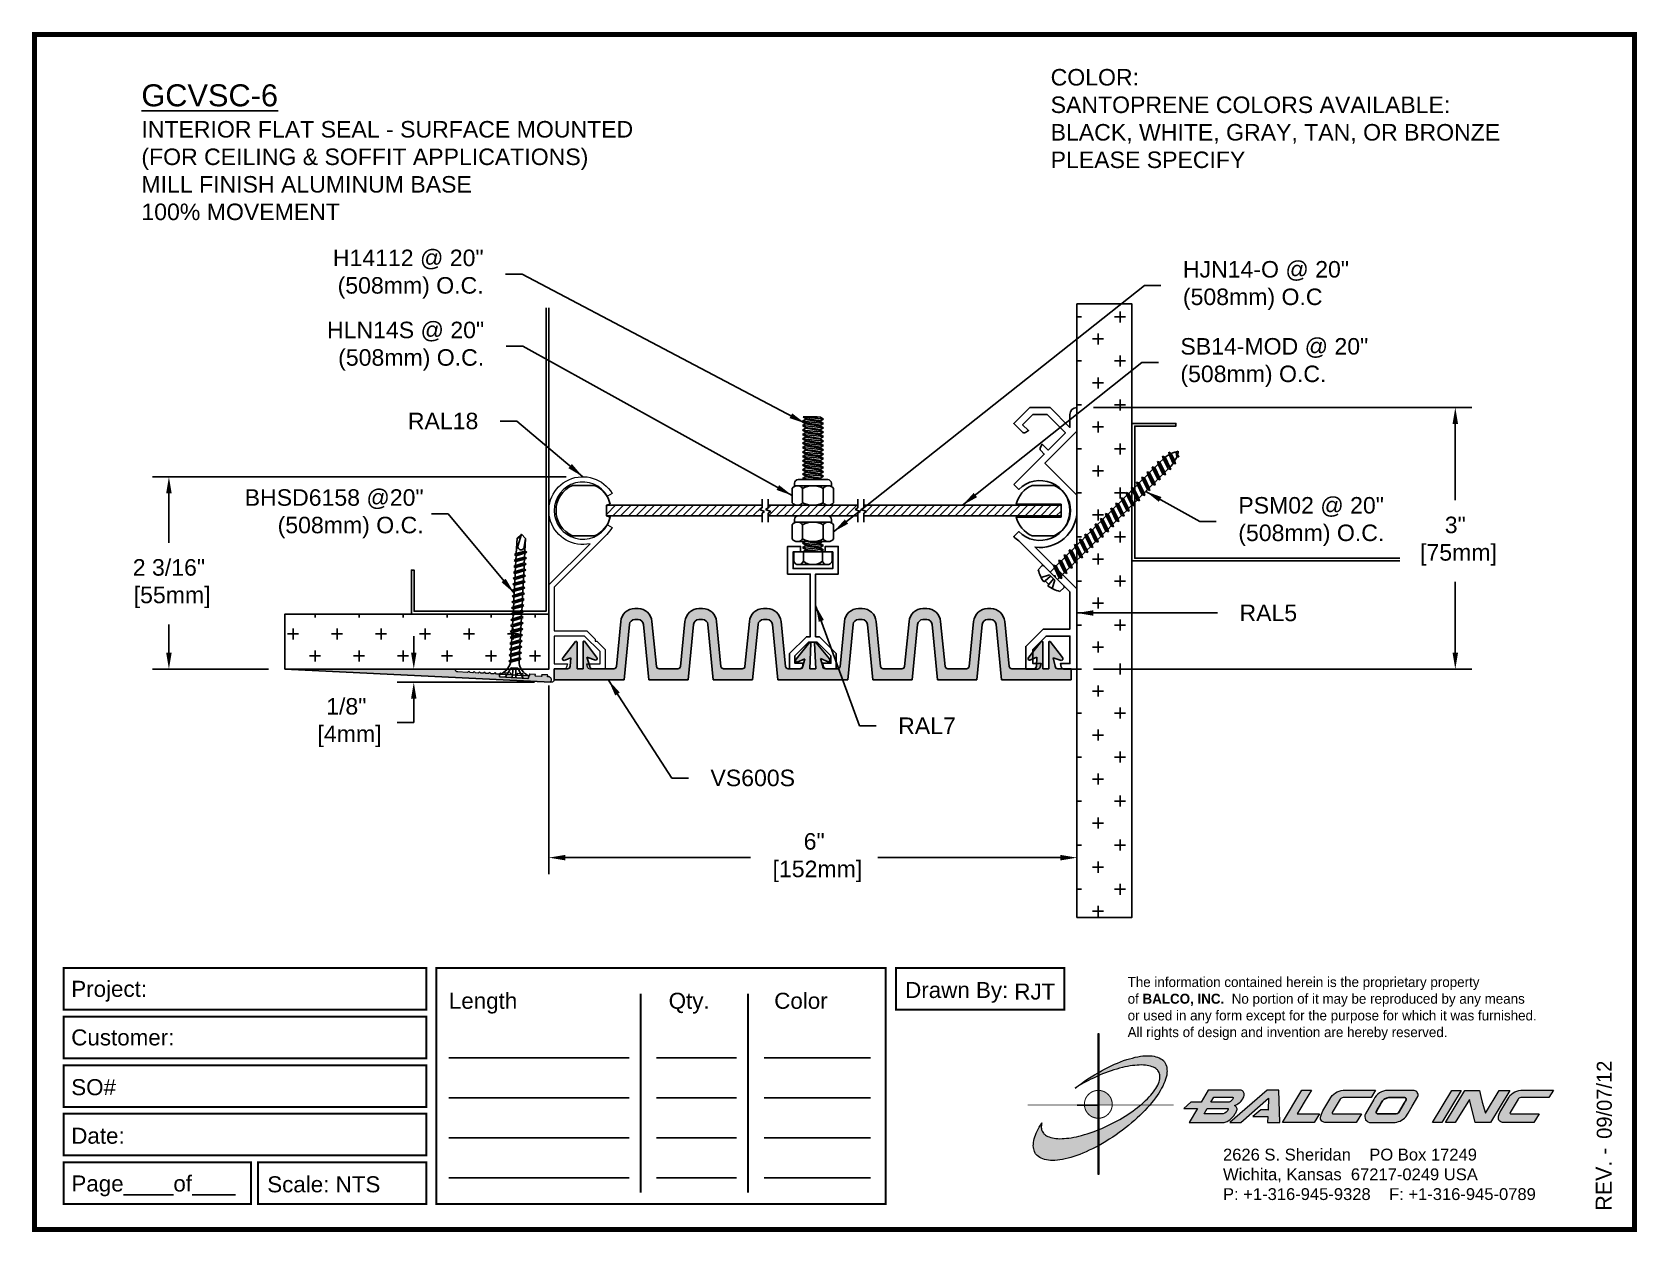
# Paper-space layout 'Layout1' of a CAD drawing. Header units: inches. Extents: x 0 to 10, y 0 to 7.5.
# The model-space entities are those that its viewports show. They can reach past a viewport. Long polylines and large blocks are cut down to what shows.
import ezdxf

# ---------------------------------------------------------------- set-up
doc = ezdxf.new("R2010")
doc.units = ezdxf.units.IN
doc.header["$MEASUREMENT"] = 0
doc.linetypes.add('HIDDEN2', pattern=[0.1875, 0.125, -0.0625])
for name, color, linetype in [('Anchors', 4, 'Continuous'), ('Border', 7, 'Continuous'), ('Conditions', 1, 'Continuous'), ('Dimensions', 3, 'Continuous'), ('Fillers', 2, 'Continuous'), ('Metals', 7, 'Continuous'), ('TEXT', 2, 'Continuous')]:
    doc.layers.add(name, color=color, linetype=linetype)
doc.styles.add('ARIAL', font='arial.ttf')
doc.styles.add('Copyright', font='ERASDEMI.TTF')
doc.dimstyles.new('Arial', dxfattribs={"dimtxt": 0.1875, "dimasz": 0.1875, "dimexe": 0.1875, "dimexo": 0.1875, "dimgap": 0.1875, "dimtad": 0, "dimtih": 1, "dimtoh": 1, "dimdec": 4, "dimzin": 3, "dimdsep": 46, "dimlunit": 4, "dimtxsty": 'ARIAL', "dimcen": 0.1875, "dimadec": 0, "dimazin": 0, "dimtfac": 1, "dimtdec": 4, "dimtofl": 0, "dimtmove": 0, "dimatfit": 3, "dimfxl": 0, "dimfrac": 2, "dimtolj": 1, "dimtzin": 0, "dimarcsym": 0})

psp = doc.layouts.get("Layout1")

# ---------------------------------------------------------------- texts
at = {"insert": (6.842541954429201, 1.591167046106058), "char_height": 0.0625, "width": 50.29500000000002, "attachment_point": 1, "style": 'Copyright'}
psp.add_mtext('The information contained herein is the proprietary property\\Pof {\\fEras Bold ITC|b0|i0|c0|p34;BALCO, INC.}  No portion of it may be reproduced by any means\\Por used in any form except for the purpose for which it was furnished.\\PAll rights of design and invention are hereby reserved.', dxfattribs=at)
at = {"layer": 'Border', "insert": (7.438187333339865, 0.5196796468725218), "char_height": 0.074, "width": 2.3438, "attachment_point": 1, "style": 'ARIAL'}
psp.add_mtext('2626 S. Sheridan    PO Box 17249\\PWichita, Kansas  67217-0249 USA \\PP: +1-316-945-9328    F: +1-316-945-0789', dxfattribs=at)

msp = doc.modelspace()

# ---------------------------------------------------------------- texts
at = {"layer": 'TEXT', "style": 'ARIAL'}
for s, insert, char_height, width, attachment_point in [('COLOR:{\\L                         \\~ \\P}SANTOPRENE COLORS AVAILABLE:\\PBLACK, WHITE, GRAY, TAN, OR BRONZE\\PPLEASE SPECIFY', (96.02327725339475, 19.31577051307463), 0.1875, 6.207148601444779, 1), ('{\\H0.66667x;\\LGCVSC-6\\P\\H0.75x;\\lINTERIOR FLAT SEAL - SURFACE MOUNTED\\P(FOR CEILING & SOFFIT APPLICATIONS)\\PMILL FINISH ALUMINUM BASE\\P100% MOVEMENT}', (85.69215568628476, 19.14154989342349), 0.375, 8.97855728058704, 1), ('H14112 @ 20"\\P(508mm) O.C.', (89.58081035893406, 16.98612070842921), 0.1875, 3.153979460479832, 6), ('HJN14-O @ 20"\\P(508mm) O.C', (97.52628413621076, 16.85624158316297), 0.1875, 2.486992448675437, 4), ('HLN14S @ 20"\\P(508mm) O.C.', (89.5869691417272, 16.16725704560986), 0.1875, 3.560770961927574, 6), ('SB14-MOD @ 20"\\P(508mm) O.C.', (97.49783761994388, 15.9814272908759), 0.1875, 2.535143845737057, 4), ('RAL18', (89.52065144930836, 15.31653913228524), 0.1875, 1.204655823856456, 6), ('PSM02 @ 20"\\P(508mm) O.C.', (98.155813313686, 14.17572937528004), 0.1875, 2.346107693617796, 4), ('RAL5', (98.16907012656583, 13.13698179136586), 0.1875, 1.204655823856456, 4), ('\\A1;RAL7', (94.2909906341277, 11.85643612232455), 0.1875, 1.937251842034925, 4), ('VS600S', (92.15800432710104, 11.26263806658184), 0.1875, 1.744861777442338, 4)]:
    msp.add_mtext(s, dxfattribs=dict(at, insert=insert, char_height=char_height, width=width, attachment_point=attachment_point))
at = {"layer": 'TEXT', "insert": (88.8991620062724, 14.26416298289341), "char_height": 0.1875, "attachment_point": 6, "style": 'ARIAL'}
msp.add_mtext('BHSD6158 @20"\\P(508mm) O.C.', dxfattribs=at)

# ---------------------------------------------------------------- blocks, each defined once
blk = doc.blocks.new('ACADlogo')
h = blk.add_hatch(color=256)
h.paths.add_polyline_path([(-3.346129232376935, 1.22312944298046), (-3.350702129069169, 1.223129442980459), (-3.350702129069169, 0.9789367596151668), (-3.346129232376935, 0.9815214403542556)])
h.paths.add_polyline_path([(-3.346129232376935, 0.9607790137250274), (-3.350702129069169, 0.9586598664774066), (-3.350702129069169, 0.8682688740400057), (-3.346129232376935, 0.8681963114928499)])
h.paths.add_polyline_path([(-3.346129232376935, 0.7768147258184253), (-3.350702129069169, 0.7768147258184253), (-3.350702129069169, 0.6990754820504494), (-3.350702129069169, 0.6945349885908554), (-3.350251485249534, 0.6945135217799474), (-3.346129232376935, 0.6945789335284709)])
h.paths.add_polyline_path([(-3.346129232376935, 0.8636997629708678), (-3.346129232376935, 0.8681963114928499), (-3.350251485249518, 0.8682617232413734), (-3.350702129069169, 0.868240256430465), (-3.350702129069169, 0.7768147258184253), (-3.346129232376935, 0.7768147258184253), (-3.346129232376935, 0.7777293051568734), (-3.347958391053829, 0.7777293051568734)])
h.paths.add_polyline_path([(-3.346129232376935, 0.5238738922592958), (-3.350702129069169, 0.5214880331155216), (-3.350702129069169, 0.3423895400562018), (-3.346129232376935, 0.3423895400562023)])
h.paths.add_polyline_path([(-3.346129232376935, 0.6945789335284704), (-3.350702129069169, 0.6945063709813151), (-3.350702129069169, 0.620970406547094), (-3.346129232376935, 0.6227995652239868)])
h.paths.add_polyline_path([(-3.346129232376935, 0.6227995652239877), (-3.350702129069169, 0.620970406547094), (-3.350702129069169, 0.5214880331155207), (-3.346129232376935, 0.5238738922592949)])
h.paths.add_polyline_path([(-3.346129232376935, 0.9815214403542556), (-3.350702129069169, 0.9789367596151677), (-3.350702129069169, 0.9586598664774075), (-3.346129232376935, 0.9607790137250283)])
h = blk.add_hatch(color=175)
h.paths.add_polyline_path([(-3.518070148004928, 0.572863533344793), (-3.533617996758507, 0.5710343746679004), (-3.548251266173684, 0.5692052159910056), (-3.561969956250377, 0.5673760573141117), (-3.575688646327078, 0.5673760573141114), (-3.589407336403781, 0.5664614779756652), (-3.602211447142019, 0.5673760573141101), (-3.614100978541836, 0.5682906366525576), (-3.625075930603205, 0.5692052159910053), (-3.636050882664568, 0.571948954006346), (-3.646111255387481, 0.5737781126832391), (-3.656171628110392, 0.5774364300370259), (-3.664402842156417, 0.5810947473908135), (-3.672634056202439, 0.584753064744601), (-3.679036111571565, 0.5893259614368352), (-3.685438166940699, 0.5948134374675195), (-3.688181904956034, 0.5975571754828559), (-3.690925642971378, 0.600300913498199), (-3.695498539663606, 0.6067029688673233), (-3.699156857017395, 0.6140196035748979), (-3.702815174371181, 0.6213362382824701), (-3.703729753709631, 0.6259091349747328), (-3.704644333048076, 0.6313966110053868), (-3.705558912386522, 0.6368840870360651), (-3.705558912386522, 0.6423715630667504), (-3.704644333048076, 0.6478590390974279), (-3.704644333048076, 0.6533465151281103), (-3.702815174371183, 0.6588339911587866), (-3.701900595032735, 0.6652360465279179), (-3.710131809078753, 0.6515173564512134), (-3.717448443786331, 0.6387132457129612), (-3.724765078493907, 0.6259091349746951), (-3.731167133863028, 0.6131050242364418), (-3.73665460989371, 0.6012154928366389), (-3.741227506585948, 0.5893259614368347), (-3.74580040327818, 0.5774364300370256), (-3.748544141293516, 0.5655468986372331), (-3.751287879308862, 0.5545719465758547), (-3.753117037985755, 0.5435969945144952), (-3.754031617324203, 0.538109518483817), (-3.754031617324203, 0.5326220424531267), (-3.75494619666265, 0.5225616697302212), (-3.754031617324205, 0.5134158763457635), (-3.753117037985758, 0.5079284003150838), (-3.752202458647309, 0.5033555036228363), (-3.750373299970415, 0.4942097102383659), (-3.747629561955074, 0.4859784961923431), (-3.743056665262841, 0.4768327028078813), (-3.740312927247499, 0.4731743854540909), (-3.737569189232159, 0.4686014887618582), (-3.733910871878373, 0.4649431714080716), (-3.730252554524588, 0.4612848540542834), (-3.722935919817012, 0.4548827986851572), (-3.714704705770992, 0.4493953226544761), (-3.705558912386517, 0.4448224259622368), (-3.695498539663607, 0.4402495292700084), (-3.684523587602246, 0.4365912119162208), (-3.673548635540885, 0.4338474739008809), (-3.66074452480263, 0.4320183152239872), (-3.647940414064376, 0.4311037358855402), (-3.634221723987674, 0.4311037358855403), (-3.619588454572525, 0.4311037358855404), (-3.60404060581893, 0.432932894562434), (-3.588492757065337, 0.4347620532393275), (-3.572030328973291, 0.437505791254668), (-3.555567900881267, 0.4411641086084553), (-3.538190893450761, 0.4448224259622426), (-3.519899306681824, 0.4493953226544756), (-3.502522299251333, 0.4557973780236052), (-3.483316133143953, 0.4612848540542834), (-3.464109967036566, 0.4686014887618594), (-3.444903800929188, 0.4768327028078798), (-3.425697634821806, 0.4850639168539024), (-3.405576889375978, 0.4942097102383667), (-3.3845415645917, 0.5033555036228368), (-3.364420819145859, 0.5143304556842009), (-3.350702129069169, 0.5214880331155197), (-3.350702129069168, 0.6209704065470932), (-3.363506239807423, 0.6158487622517913), (-3.38179782657636, 0.6094467068826641), (-3.400089413345297, 0.6030446515135379), (-3.418381000114225, 0.5975571754828558), (-3.43575800754472, 0.5920696994521752), (-3.453135014975212, 0.586582223421494), (-3.469597443067252, 0.5829239060677072), (-3.486059871159293, 0.5792655887139202), (-3.502522299251339, 0.5756072713601326)])
h.paths.add_polyline_path([(-3.215344386979006, 0.6871859506506589), (-3.251012981178471, 0.667065205204812), (-3.288510734054778, 0.6487736184358819), (-3.326923066269492, 0.6313966110053594), (-3.34521465303849, 0.6231653969593656), (-3.346129232376935, 0.622799565223987), (-3.346129232376935, 0.5238738922592951), (-3.343385494361604, 0.5253054077455573), (-3.323264748915773, 0.5371949391453629), (-3.302229424131496, 0.5490844705451765), (-3.280279520008749, 0.5628031606218714), (-3.25924419522449, 0.5765218506985796), (-3.238208870440215, 0.5902405407752834), (-3.218088124994384, 0.6048738101904303), (-3.197967379548559, 0.6195070796055756), (-3.178761213441178, 0.6350549283591705), (-3.159555047333788, 0.6496881977743226), (-3.141263460564854, 0.6652360465279181), (-3.122971873795913, 0.6807838952815158), (-3.105594866365428, 0.6963317440351102), (-3.089132438273409, 0.7118795927886911), (-3.073584589519792, 0.7274274415422997), (-3.058036740766192, 0.7429752902958952), (-3.043403471351064, 0.7594377183879384), (-3.029684781274346, 0.7749855671415324), (-3.028070817735911, 0.7768147258184263), (-3.085245476084988, 0.776814725818426), (-3.090961596950281, 0.7722418291261923), (-3.104680287026983, 0.761266877064831), (-3.11839897710369, 0.750291925003469), (-3.133946825857286, 0.7393169729421014), (-3.149494674610873, 0.7292566002191907), (-3.165042523364479, 0.718281648157826), (-3.181504951456509, 0.7073066960964752), (-3.197967379548569, 0.6972463233735429)])
h.paths.add_polyline_path([(-2.920849839999178, 1.009117877783902), (-2.921764419337625, 1.01460535381459), (-2.923593578014517, 1.020092829845257), (-2.926337316029859, 1.029238623229738), (-2.930910212722093, 1.038384416614208), (-2.933653950737433, 1.042957313306444), (-2.936397688752774, 1.046615630660229), (-2.940056006106562, 1.050273948014017), (-2.942799744121901, 1.053932265367803), (-2.951030958167923, 1.060334320736933), (-2.959262172213935, 1.065821796767606), (-2.968407965598412, 1.071309272798292), (-2.978468338321323, 1.074967590152078), (-2.989443290382687, 1.078625907505866), (-3.00041824244405, 1.081369645521207), (-3.013222353182303, 1.0831988041981), (-3.026026463920558, 1.084113383536547), (-3.039745153997261, 1.084113383536547), (-3.054378423412413, 1.084113383536547), (-3.069926272166002, 1.0831988041981), (-3.085474120919596, 1.081369645521206), (-3.10193654901164, 1.078625907505867), (-3.118398977103678, 1.074967590152079), (-3.135775984534174, 1.070394693459845), (-3.153152991964663, 1.065821796767611), (-3.171444578733591, 1.060334320736932), (-3.190650744840994, 1.053932265367801), (-3.209856910948363, 1.046615630660229), (-3.229063077055751, 1.039298995952654), (-3.248269243163119, 1.031067781906635), (-3.26838998860896, 1.021921988522158), (-3.288510734054799, 1.011861615799244), (-3.309546058839067, 1.001801243076335), (-3.329666804284888, 0.990826291014963), (-3.346129232376934, 0.9815214403542522), (-3.346129232376934, 0.9607790137250277), (-3.342470915023156, 0.9624743315231248), (-3.323264748915758, 0.9707055455691529), (-3.304973162146828, 0.9780221802767171), (-3.286681575377894, 0.984424235645847), (-3.268389988608951, 0.9908262910149757), (-3.251012981178469, 0.9963137670456557), (-3.23363597374798, 1.001801243076336), (-3.216258966317493, 1.007288719107016), (-3.198881958887008, 1.010947036460796), (-3.182419530794971, 1.01460535381459), (-3.166871682041365, 1.018263671168379), (-3.150409253949316, 1.021007409183719), (-3.135775984534174, 1.022836567860612), (-3.121142715119025, 1.024665726537506), (-3.106509445703876, 1.0264948852144), (-3.092790755627178, 1.0264948852144), (-3.079072065550475, 1.027409464552846), (-3.067182534150668, 1.026494885214398), (-3.054378423412415, 1.025580305875953), (-3.043403471351048, 1.024665726537506), (-3.032428519289686, 1.021921988522166), (-3.022368146566772, 1.020092829845272), (-3.013222353182304, 1.016434512491485), (-3.004076559797834, 1.012776195137696), (-2.996759925090261, 1.00911787778391), (-2.989443290382688, 1.004544981091677), (-2.983041235013563, 0.9990575050609996), (-2.98029749699822, 0.9963137670456557), (-2.977553758982879, 0.9935700290303133), (-2.972980862290647, 0.9871679736611898), (-2.969322544936857, 0.9807659182920582), (-2.966578806921517, 0.972534704246036), (-2.964749648244624, 0.9652180695384646), (-2.963835068906178, 0.9569868554924458), (-2.963835068906177, 0.9487556414464229), (-2.963835068906177, 0.9441827447541861), (-2.964749648244625, 0.9396098480619544), (-2.966578806921517, 0.930464054677487), (-2.969322544936859, 0.9213182612930206), (-2.972980862290642, 0.9112578885701016), (-2.977553758982879, 0.9011975158471865), (-2.983041235013559, 0.8911371431242758), (-2.989443290382687, 0.8810767704013602), (-2.995845345751815, 0.8710163976784447), (-3.004076559797836, 0.860041445617084), (-3.01230777384386, 0.8490664935557252), (-3.021453567228327, 0.8380915414943617), (-3.03151393995124, 0.8271165894329999), (-3.041574312674156, 0.8161416373716355), (-3.053463844073963, 0.8051666853102764), (-3.065353375473771, 0.794191733248915), (-3.077242906873576, 0.7832167811875519), (-3.085245476084987, 0.7768147258184263), (-3.02807081773591, 0.7768147258184263), (-3.015966091197646, 0.7905334158951229), (-3.004076559797836, 0.8060812646487236), (-2.992187028398025, 0.8216291134023271), (-2.981212076336665, 0.8371769621559226), (-2.971151703613747, 0.8518102315710616), (-2.962005910229285, 0.8664435009862147), (-2.953774696183268, 0.8819913497398034), (-2.945543482137243, 0.8957100398165072), (-2.939141426768114, 0.9103433092316552), (-2.933653950737429, 0.9240619993083696), (-2.929081054045199, 0.9377806893850584), (-2.926337316029862, 0.9441827447541831), (-2.924508157352965, 0.9505848001233093), (-2.921764419337628, 0.9633889108615632), (-2.919935260660731, 0.9752784422613806), (-2.919935260660732, 0.9816804976305039), (-2.919020681322286, 0.9871679736611855), (-2.919935260660732, 0.9990575050609982), (-2.919935260660732, 1.004544981091676)])
h.paths.add_polyline_path([(-3.371737453853445, 0.9661326488769117), (-3.392772778637709, 0.9533285381386712), (-3.414722682760439, 0.9396098480619581), (-3.434843428206269, 0.92497657864681), (-3.45496417365211, 0.9112578885701004), (-3.475084919097938, 0.8966246191549461), (-3.494291085205317, 0.8819913497398066), (-3.467768284390352, 0.8984537778318534), (-3.439416324898515, 0.914916205923892), (-3.410149786068195, 0.9304640546774915), (-3.395516516653046, 0.9377806893850592), (-3.379968667899488, 0.9450973240926062), (-3.350702129069168, 0.9586598664774028), (-3.350702129069168, 0.9789367596151674)])
h = blk.add_hatch(color=256)
h.paths.add_polyline_path([(-3.268211688041037, 0.8136795287788794), (-3.270422164567316, 0.8187303694154573), (-3.272948534799925, 0.8236308439901436), (-3.275780625937609, 0.8283612200214114), (-3.278907034148924, 0.8329024499545468), (-3.282315170491457, 0.8372362478594106), (-3.285991311603029, 0.8413451630613982), (-3.28992065496085, 0.8452126504092425), (-3.294087378486063, 0.848823136896383), (-3.298474704253642, 0.8521620843680382), (-3.303064966051224, 0.8552160480611994), (-3.307839680514632, 0.8579727307419547), (-3.31277962155392, 0.8604210322220882), (-3.317864897770074, 0.8625510940556755), (-3.32307503255056, 0.8643543392354807), (-3.328389046521527, 0.8658235067296283), (-3.333785542024237, 0.8669526807191414), (-3.339242789275952, 0.8677373144189047), (-3.344738813868132, 0.8681742483859387), (-3.346129232376935, 0.8681963114928499), (-3.346129232376935, 0.7768147258184261), (-3.335154280315574, 0.7768147258184261), (-3.262133094884711, 0.7768147258184261), (-3.261987933239831, 0.7813876225106609), (-3.26216286092937, 0.7868982121263737), (-3.262686939625925, 0.7923866125426327), (-3.263558059049553, 0.7978307239080613), (-3.264772711509792, 0.8032086247076493), (-3.26632600602989, 0.80849866003298)])
h.paths.add_polyline_path([(-3.350702129069169, 0.7768147258184261), (-3.435598840813989, 0.7768147258184261), (-3.435364585369253, 0.7731286746566117), (-3.434666634920693, 0.7676596653513772), (-3.433623223665415, 0.7622459336844236), (-3.432238553052281, 0.7569092788424414), (-3.430518198661138, 0.7516711896509221), (-3.42846908775193, 0.7465527580463029), (-3.426099471371068, 0.741574594146134), (-3.423418891127374, 0.736756743259436), (-3.420438140771405, 0.7321186051712854), (-3.417169222732796, 0.7276788560267722), (-3.413625299790744, 0.7234553731286932), (-3.409820642072148, 0.7194651629520745), (-3.405770569590788, 0.7157242926649401), (-3.401491390559106, 0.7122478254316413), (-3.397000335720764, 0.7090497597587091), (-3.392315488968486, 0.7061429731278825), (-3.387455714526684, 0.7035391701429954), (-3.382440580991791, 0.7012488353996678), (-3.377290282536475, 0.6992811912675405), (-3.372025557594897, 0.6976441607550896), (-3.366667605356194, 0.6963443356063888), (-3.361238000402994, 0.6953869497585483), (-3.355758605838104, 0.6947758582664831), (-3.350702129069169, 0.6945349885908554)])
h.paths.add_polyline_path([(-3.346129232376935, 0.8681963114928499), (-3.350251485249522, 0.8682617232413725), (-3.350702129069169, 0.8682402564304641), (-3.350702129069169, 0.7768147258184261), (-3.346129232376935, 0.7768147258184261)])
h = blk.add_hatch(color=256)
h.paths.add_polyline_path([(-2.437637110293779, 0.8442831907589112, 0.4129884428884704), (-2.460668425868728, 0.8691872390015516), (-2.662938466557184, 0.8691872390015516), (-2.70691310402123, 0.794191733248915), (-2.770858828493904, 0.794191733248915), (-2.814758636739351, 0.7548648216957035), (-2.729972974886521, 0.7548648216957035), (-2.780919201216818, 0.6679797845432582), (-2.563249318666484, 0.6679797845432582, 0.1079961453342048), (-2.538095859980495, 0.6773992659390209, 0.1089392676090442), (-2.493741288944529, 0.7237691241885127, 0.08034527861330261), (-2.483353004349725, 0.7450911446172923, 0.4194968526358145), (-2.499228764975209, 0.7731564084646378, 0.1499277818885063), (-2.447097742683742, 0.8152270580331922, 0.134283316195323)])
h.paths.add_polyline_path([(-2.506545399682785, 0.8207145340638706, -0.2090115087238921), (-2.532153621159294, 0.794191733248915), (-2.537641097189974, 0.794191733248915), (-2.645503258623339, 0.794191733248915), (-2.627269872357759, 0.8252874307561062), (-2.509634232724667, 0.8252874307561062, -0.5661903789683987)], flags=16)
h.paths.add_polyline_path([(-2.537641097189976, 0.7502919250034679, -0.2413094480198595), (-2.568600452183301, 0.721939965511619), (-2.687869067887481, 0.721939965511619), (-2.668563129488631, 0.7548648216957035), (-2.540729930231859, 0.7548648216957035, -0.5661903789684978)], flags=16)
for points in [[(-2.285217199778663, 0.8188853753869778), (-2.287046358455554, 0.7475481869881286), (-2.334604484054788, 0.7475481869881286), (-2.383077188992468, 0.7045629580811301), (-2.289790096470895, 0.7045629580811301), (-2.291619255147787, 0.6679797845432582), (-2.214794590718259, 0.6679797845432582), (-2.221196646087384, 0.8691872390015516), (-2.295277572501575, 0.8691872390015516), (-2.526666145128613, 0.6679797845432582), (-2.458072694745104, 0.6679797845432582)], [(-2.018160032952199, 0.8691872390015516), (-2.078522269289688, 0.8691872390015516), (-2.198332162626214, 0.6679797845432582), (-1.999868446183263, 0.6679797845432582), (-1.967858169337626, 0.721939965511619), (-2.106874228781537, 0.721939965511619), (-2.08492432465884, 0.7585231390494998), (-2.063888999874504, 0.7941917332489798)], [(-1.617074388415713, 0.8691872390015516), (-1.806892205770991, 0.8691872390015516, 0.2701817229295652), (-1.895914364631331, 0.8248988481108284), (-1.946006453707161, 0.7417563085107446, 0.109019348755975), (-1.960718400790249, 0.6954266056995704, 0.3406654838788967), (-1.94545097554572, 0.6720953915662946, 0.1299070615665195), (-1.922586492084509, 0.66797978454326), (-1.738298755387481, 0.6679797845432582), (-1.705788584245056, 0.721939965511619), (-1.878229394169839, 0.721939965511619), (-1.881887711523627, 0.721939965511619, -0.6012415545660907), (-1.88724613603069, 0.7312999578167316), (-1.83787144490744, 0.8132517647326369, -0.2530480045218174), (-1.820610895847693, 0.8234582720792125), (-1.644625380909297, 0.8234582720792125)], [(-1.08308996014539, 0.8673580803246579), (-1.140163868043281, 0.8673580803246579), (-1.260888340718257, 0.6670652052048118), (-1.259973761379811, 0.6670652052048118), (-1.202355263057663, 0.6670652052048118)], [(-0.9599917383692489, 0.8298603274483107), (-0.9691375317537325, 0.8673580803246579), (-1.060595465598412, 0.8673580803246579), (-1.179490779596494, 0.6670652052048118), (-1.120043122597451, 0.6670652052048118), (-1.031328926768115, 0.8115687406794048), (-0.9947457532302444, 0.6670652052048118), (-0.899629502031777, 0.6670652052048118), (-0.7779904500183523, 0.8673580803246579), (-0.8462180686664826, 0.8673580803246579), (-0.9307251995389656, 0.7265128622038528), (-0.9508459449847848, 0.7951063125873481)], [(-0.5067750715413126, 0.8691872390015516), (-0.6965928888965909, 0.8691872390015516, 0.2701817229295652), (-0.7856150477569308, 0.8248988481108284), (-0.8357071368327613, 0.7417563085107446, 0.109019348755975), (-0.850419083915849, 0.6954266056995704, 0.3406654838788967), (-0.8351516586713199, 0.6720953915662946, 0.1299070615665195), (-0.8122871752101091, 0.66797978454326), (-0.6279994385130809, 0.6679797845432582), (-0.5954892673706542, 0.721939965511619), (-0.7679300772954392, 0.721939965511619), (-0.7715883946492266, 0.721939965511619, -0.6012415545660907), (-0.77694681915629, 0.7312999578167316), (-0.7275721280330405, 0.8132517647326369, -0.2530480045218174), (-0.7103115789732932, 0.8234582720792125), (-0.5343260640348948, 0.8234582720792125)], [(-3.346129232376935, 0.6227995652239873), (-3.350702129069169, 0.6209704065470936), (-3.350702129069169, 0.5214880331155207), (-3.346129232376935, 0.5238738922592949)]]:
    blk.add_hatch(color=256).paths.add_polyline_path(points)
h = blk.add_hatch(color=256)
h.paths.add_polyline_path([(-1.377039916701001, 0.8682726596631052), (-1.382527392731681, 0.8682726596631052), (-1.383441972070127, 0.8682726596631052), (-1.440145891053827, 0.8682726596631052), (-1.492276913345295, 0.8682726596631052), (-1.540886771465711, 0.8682726596631052, 0.2977115530598228), (-1.627634655435418, 0.8106541613409637), (-1.680156309297892, 0.7227997585164667, 0.585116040059177), (-1.646000815326229, 0.6679797845432613), (-1.506483942316887, 0.66793525661449, 0.2105860586607225), (-1.429170938992465, 0.7027337994042382), (-1.414537669577316, 0.7255982828653891), (-1.388929448100804, 0.769498091110806), (-1.352346274562937, 0.8307749067867847, 0.4351997926386207)])
h.paths.add_polyline_path([(-1.436899822448575, 0.8234582720792125, -0.6037834396603969), (-1.42825635965402, 0.8051666853102772), (-1.43100009766936, 0.8005937886180425), (-1.433743835684723, 0.7960208919258283), (-1.438316732376888, 0.7887042572182845), (-1.47398532657636, 0.7283420208807465, -0.2290009242734371), (-1.488618595991507, 0.7219399655116194), (-1.494106072022188, 0.721939965511619), (-1.500508127391317, 0.721939965511619), (-1.597453537266675, 0.721939965511619), (-1.60379130313458, 0.721939965511619, -0.4924014974505398), (-1.613001386020272, 0.7338294969114272), (-1.601111854620452, 0.7566939803725714), (-1.591051481897546, 0.7749855671415422), (-1.58190568851308, 0.7905334158951276, -0.2383681168259441), (-1.535262142252295, 0.8234582720792125)], flags=16)
for q in [(-3.480307720009217, 0.7768147258184261), (-3.350702129069169, 0.6420229426113138)]:
    blk.add_line((-3.350702129069169, 0.7768147258184261), q)
at = {"color": 7, "lineweight": 0}
for points in [[(-3.350702129069169, 1.223129442980459), (-3.346129232376935, 1.223129442980459), (-3.346129232376935, 0.3423895400562018), (-3.350702129069169, 0.3423895400562018), (-3.350702129069169, 1.223129442980459)], [(-2.291619255147788, 0.6679797845432582), (-2.214794590718258, 0.6679797845432582), (-2.221196646087385, 0.8691872390015516), (-2.295277572501575, 0.8691872390015516), (-2.526666145128613, 0.6679797845432582), (-2.458072694745104, 0.6679797845432582), (-2.285217199778661, 0.8188853753869787), (-2.287046358455554, 0.7475481869881286), (-2.286131779117108, 0.7475481869881286), (-2.334604484054787, 0.7475481869881286), (-2.383077188992467, 0.7045629580811301), (-2.289790096470894, 0.7045629580811301), (-2.291619255147788, 0.6679797845432582), (-2.291619255147788, 0.6679797845432582)], [(-2.198332162626215, 0.6679797845432582), (-2.078522269289687, 0.8691872390015516), (-2.018160032952199, 0.8691872390015516), (-2.063888999874538, 0.794191733248915), (-2.084924324658814, 0.7585231390494909), (-2.106874228781537, 0.721939965511619), (-1.967858169337624, 0.721939965511619), (-1.999868446183263, 0.6679797845432582), (-2.198332162626215, 0.6679797845432582), (-2.198332162626215, 0.6679797845432582)], [(-1.382527392731681, 0.8682726596631052), (-1.382527392731681, 0.8682726596631052)], [(-1.260888340718257, 0.6670652052048118), (-1.140163868043281, 0.8673580803246579), (-1.083089960145392, 0.8673580803246579), (-1.202355263057663, 0.6670652052048118), (-1.259973761379811, 0.6670652052048118), (-1.260888340718257, 0.6670652052048118), (-1.260888340718257, 0.6670652052048118)], [(-0.899629502031777, 0.6670652052048118), (-0.9947457532302426, 0.6670652052048118), (-1.031328926768115, 0.8115687406794039), (-1.120043122597453, 0.6670652052048118), (-1.179490779596494, 0.6670652052048118), (-1.060595465598411, 0.8673580803246579), (-0.9691375317537325, 0.8673580803246579), (-0.9599917383692649, 0.82986032744834), (-0.9508459449847972, 0.7951063125873623), (-0.9307251995389674, 0.7265128622038528), (-0.8462180686664826, 0.8673580803246579), (-0.7779904500183541, 0.8673580803246579), (-0.899629502031777, 0.6670652052048118), (-0.899629502031777, 0.6670652052048118)]]:
    blk.add_lwpolyline(points, dxfattribs=at)
at = {"color": 175, "lineweight": 0}
blk.add_lwpolyline([(-2.926337316029859, 1.02923862322974), (-2.923593578014519, 1.020092829845272), (-2.921764419337626, 1.014605353814591), (-2.920849839999178, 1.009117877783911), (-2.919935260660732, 1.004544981091677), (-2.919935260660732, 0.9990575050609958), (-2.919020681322285, 0.9871679736611871), (-2.919935260660732, 0.9816804976305069), (-2.919935260660732, 0.9752784422613794), (-2.921764419337626, 0.9633889108615707), (-2.924508157352966, 0.9505848001233157), (-2.926337316029859, 0.9441827447541882), (-2.929081054045199, 0.9377806893850607), (-2.933653950737433, 0.9240619993083592), (-2.939141426768114, 0.9103433092316577), (-2.945543482137242, 0.895710039816509), (-2.953774696183263, 0.8819913497398066), (-2.962005910229284, 0.8664435009862115), (-2.971151703613752, 0.8518102315710627), (-2.981212076336666, 0.837176962155914), (-2.992187028398028, 0.8216291134023188), (-3.004076559797836, 0.8060812646487236), (-3.015966091197645, 0.7905334158951276), (-3.029684781274346, 0.7749855671415324), (-3.043403471351048, 0.7594377183879373), (-3.058036740766196, 0.7429752902958948), (-3.073584589519792, 0.7274274415422997), (-3.089132438273388, 0.7118795927887045), (-3.10559486636543, 0.6963317440351089), (-3.122971873795919, 0.6807838952815133), (-3.141263460564854, 0.6652360465279181), (-3.15955504733379, 0.649688197774323), (-3.178761213441173, 0.6350549283591742), (-3.197967379548555, 0.6195070796055786), (-3.218088124994384, 0.6048738101904303), (-3.238208870440214, 0.5902405407752815), (-3.25924419522449, 0.5765218506985796), (-3.280279520008766, 0.5628031606218777), (-3.30222942413149, 0.5490844705451758), (-3.323264748915765, 0.5371949391453676), (-3.343385494361595, 0.5253054077455594), (-3.364420819145871, 0.5143304556841981), (-3.3845415645917, 0.5033555036228363), (-3.405576889375976, 0.4942097102383687), (-3.425697634821805, 0.485063916853901), (-3.444903800929188, 0.4768327028078798), (-3.46410996703657, 0.4686014887618586), (-3.483316133143953, 0.4612848540542842), (-3.502522299251336, 0.4557973780236035), (-3.519899306681824, 0.449395322654476), (-3.538190893450761, 0.4448224259622422), (-3.55556790088125, 0.4411641086084548), (-3.572030328973292, 0.4375057912546678), (-3.588492757065334, 0.4347620532393273), (-3.60404060581893, 0.432932894562434), (-3.619588454572525, 0.4311037358855403), (-3.634221723987674, 0.4311037358855403), (-3.647940414064375, 0.4311037358855403), (-3.66074452480263, 0.4320183152239871), (-3.673548635540885, 0.4338474739008809), (-3.684523587602246, 0.436591211916221), (-3.695498539663608, 0.4402495292700084), (-3.705558912386523, 0.4448224259622422), (-3.71470470577099, 0.449395322654476), (-3.722935919817012, 0.4548827986851567), (-3.730252554524586, 0.4612848540542842), (-3.733910871878373, 0.4649431714080716), (-3.73756918923216, 0.4686014887618586), (-3.7403129272475, 0.4731743854540924), (-3.743056665262841, 0.4768327028078798), (-3.747629561955075, 0.4859784961923475), (-3.750373299970415, 0.4942097102383687), (-3.752202458647309, 0.5033555036228363), (-3.753117037985755, 0.5079284003150706), (-3.754031617324203, 0.5134158763457513), (-3.754946196662649, 0.5225616697302189), (-3.754031617324203, 0.5326220424531338), (-3.754031617324203, 0.5381095184838145), (-3.753117037985755, 0.5435969945144952), (-3.751287879308862, 0.5545719465758565), (-3.748544141293522, 0.5655468986372183), (-3.745800403278182, 0.5774364300370265), (-3.741227506585948, 0.5893259614368347), (-3.736654609893714, 0.6012154928366429), (-3.731167133863033, 0.6131050242364511), (-3.724765078493905, 0.6259091349747061), (-3.717448443786331, 0.6387132457129612), (-3.710131809078757, 0.6515173564512162), (-3.701900595032735, 0.6652360465279181), (-3.702815174371183, 0.6588339911587906), (-3.704644333048076, 0.6533465151281099), (-3.704644333048076, 0.6478590390974293), (-3.705558912386523, 0.6423715630667481), (-3.705558912386523, 0.6368840870360679), (-3.704644333048076, 0.6313966110053868), (-3.703729753709629, 0.6259091349747061), (-3.702815174371183, 0.6213362382824723), (-3.699156857017395, 0.6140196035748979), (-3.695498539663608, 0.6067029688673236), (-3.690925642971374, 0.600300913498196), (-3.688181904956034, 0.5975571754828559), (-3.685438166940694, 0.5948134374675154), (-3.679036111571566, 0.5893259614368347), (-3.672634056202439, 0.5847530647446009), (-3.664402842156417, 0.5810947473908135), (-3.656171628110396, 0.5774364300370265), (-3.646111255387481, 0.5737781126832391), (-3.636050882664567, 0.5719489540063458), (-3.625075930603205, 0.5692052159910053), (-3.614100978541844, 0.5682906366525584), (-3.602211447142036, 0.5673760573141116), (-3.589407336403781, 0.5664614779756652), (-3.575688646327079, 0.5673760573141116), (-3.561969956250377, 0.5673760573141116), (-3.548251266173676, 0.5692052159910053), (-3.533617996758527, 0.571034374667899), (-3.518070148004931, 0.5728635333447927), (-3.502522299251336, 0.5756072713601328), (-3.486059871159293, 0.5792655887139202), (-3.469597443067252, 0.5829239060677072), (-3.453135014975209, 0.5865822234214941), (-3.43575800754472, 0.5920696994521752), (-3.418381000114231, 0.5975571754828559), (-3.400089413345295, 0.6030446515135366), (-3.38179782657636, 0.6094467068826641), (-3.363506239807424, 0.6158487622517916), (-3.345214653038489, 0.6231653969593656), (-3.326923066269552, 0.6313966110053868), (-3.288510734054787, 0.6487736184358757), (-3.251012981178469, 0.6670652052048118), (-3.215344386979044, 0.6871859506506408), (-3.197967379548555, 0.6972463233735557), (-3.181504951456513, 0.7073066960964702), (-3.165042523364471, 0.718281648157832), (-3.149494674610875, 0.7292566002191934), (-3.13394682585728, 0.7393169729421079), (-3.118398977103685, 0.7502919250034696), (-3.104680287026983, 0.761266877064831), (-3.090961596950281, 0.7722418291261923), (-3.077242906873579, 0.7832167811875537), (-3.065353375473771, 0.794191733248915), (-3.053463844073963, 0.8051666853102764), (-3.041574312674155, 0.8161416373716377), (-3.03151393995124, 0.8271165894329999), (-3.021453567228325, 0.8380915414943613), (-3.012307773843857, 0.8490664935557226), (-3.004076559797836, 0.860041445617084), (-2.995845345751815, 0.8710163976784453), (-2.989443290382687, 0.8810767704013602), (-2.98304123501356, 0.8911371431242752), (-2.97755375898288, 0.9011975158471892), (-2.972980862290646, 0.9112578885701041), (-2.969322544936858, 0.9213182612930191), (-2.966578806921518, 0.9304640546774867), (-2.964749648244625, 0.9396098480619544), (-2.963835068906177, 0.9441827447541882), (-2.963835068906177, 0.9487556414464229), (-2.963835068906177, 0.9569868554924432), (-2.964749648244625, 0.9652180695384645), (-2.966578806921518, 0.9725347042460393), (-2.969322544936858, 0.9807659182920596), (-2.972980862290646, 0.9871679736611871), (-2.97755375898288, 0.9935700290303147), (-2.98029749699822, 0.9963137670456557), (-2.98304123501356, 0.9990575050609958), (-2.989443290382687, 1.004544981091677), (-2.996759925090262, 1.009117877783911), (-3.004076559797836, 1.012776195137697), (-3.013222353182304, 1.016434512491485), (-3.022368146566772, 1.020092829845272), (-3.032428519289686, 1.021921988522166), (-3.043403471351048, 1.024665726537506), (-3.05437842341241, 1.025580305875952), (-3.067182534150665, 1.0264948852144), (-3.079072065550473, 1.027409464552846), (-3.092790755627175, 1.0264948852144), (-3.106509445703876, 1.0264948852144), (-3.121142715119025, 1.024665726537506), (-3.135775984534174, 1.022836567860612), (-3.150409253949323, 1.021007409183718), (-3.166871682041364, 1.018263671168378), (-3.18241953079496, 1.014605353814591), (-3.198881958887002, 1.010947036460804), (-3.216258966317491, 1.007288719107017), (-3.23363597374798, 1.001801243076336), (-3.251012981178469, 0.9963137670456557), (-3.268389988608958, 0.9908262910149745), (-3.286681575377894, 0.984424235645847), (-3.30497316214683, 0.9780221802767195), (-3.323264748915765, 0.9707055455691456), (-3.342470915023148, 0.9624743315231243), (-3.379968667899466, 0.9450973240926355), (-3.395516516653061, 0.9377806893850607), (-3.41014978606821, 0.9304640546774867), (-3.439416324898508, 0.9149162059238916), (-3.467768284390358, 0.8984537778318491), (-3.494291085205314, 0.8819913497398066), (-3.475084919097932, 0.8966246191549554), (-3.454964173652103, 0.9112578885701041), (-3.434843428206273, 0.9249765786468056), (-3.414722682760444, 0.9396098480619544), (-3.392772778637721, 0.9533285381386567), (-3.371737453853445, 0.9661326488769117), (-3.350702129069169, 0.9789367596151668), (-3.329666804284892, 0.9908262910149745), (-3.309546058839063, 1.001801243076336), (-3.288510734054787, 1.011861615799251), (-3.268389988608958, 1.021921988522166), (-3.248269243163128, 1.031067781906633), (-3.229063077055746, 1.039298995952655), (-3.209856910948363, 1.046615630660229), (-3.190650744840981, 1.053932265367803), (-3.171444578733598, 1.060334320736931), (-3.153152991964663, 1.065821796767611), (-3.135775984534174, 1.070394693459845), (-3.118398977103685, 1.074967590152079), (-3.101936549011643, 1.078625907505866), (-3.0854741209196, 1.081369645521206), (-3.069926272166005, 1.0831988041981), (-3.05437842341241, 1.084113383536547), (-3.039745153997261, 1.084113383536547), (-3.026026463920559, 1.084113383536547), (-3.013222353182304, 1.0831988041981), (-3.000418242444049, 1.081369645521206), (-2.989443290382687, 1.078625907505866), (-2.978468338321326, 1.074967590152079), (-2.968407965598411, 1.071309272798292), (-2.959262172213943, 1.065821796767611), (-2.951030958167922, 1.060334320736931), (-2.942799744121902, 1.053932265367803), (-2.940056006106561, 1.050273948014016), (-2.936397688752774, 1.046615630660229), (-2.933653950737433, 1.042957313306441), (-2.930910212722093, 1.038384416614207), (-2.926337316029859, 1.02923862322974), (-2.926337316029859, 1.02923862322974)], dxfattribs=at)
at = {"color": 7, "lineweight": 0, "const_width": 0.006402055369127517}
blk.add_lwpolyline([(-3.261987933239831, 0.78138762251066), (-3.26216286092937, 0.7868982121263746), (-3.262686939625925, 0.7923866125426344), (-3.263558059049553, 0.7978307239080613), (-3.264772711509792, 0.8032086247076502), (-3.266326006029889, 0.8084986600329782), (-3.268211688041036, 0.8136795287788767), (-3.270422164567314, 0.81873036941546), (-3.272948534799927, 0.8236308439901472), (-3.275780625937613, 0.8283612200214177), (-3.278907034148931, 0.8329024499545521), (-3.282315170491459, 0.8372362478594062), (-3.285991311603027, 0.8413451630614062), (-3.28992065496085, 0.8452126504092479), (-3.294087378486063, 0.8488231368963883), (-3.29847470425365, 0.8521620843680418), (-3.303064966051222, 0.8552160480612012), (-3.307839680514626, 0.8579727307419511), (-3.312779621553923, 0.86042103222209), (-3.31786489777007, 0.8625510940556711), (-3.323075032550561, 0.8643543392354816), (-3.328389046521518, 0.8658235067296265), (-3.33378554202423, 0.8669526807191414), (-3.339242789275966, 0.8677373144189047), (-3.344738813868145, 0.8681742483859396), (-3.350251485249522, 0.8682617232413734), (-3.355758605838107, 0.8679993867548368), (-3.361238000402994, 0.8673882952627712), (-3.366667605356188, 0.8664309094149352), (-3.372025557594887, 0.8651310842662334), (-3.377290282536484, 0.8634940537537754), (-3.382440580991789, 0.8615264096216539), (-3.387455714526689, 0.8592360748783219), (-3.392315488968498, 0.856632271893432), (-3.397000335720767, 0.8537254852626082), (-3.401491390559112, 0.8505274195896795), (-3.405770569590788, 0.8470509523563741), (-3.409820642072146, 0.8433100820692432), (-3.413625299790749, 0.8393198718926169), (-3.417169222732797, 0.8350963889945553), (-3.420438140771405, 0.8306566398500377), (-3.423418891127378, 0.8260185017618862), (-3.426099471371068, 0.8212006508751819), (-3.42846908775193, 0.8162224869750134), (-3.430518198661137, 0.8111040553703952), (-3.43223855305228, 0.8058659661788812), (-3.433623223665415, 0.8005293113368936), (-3.434666634920693, 0.7951155796699427), (-3.435364585369253, 0.7896465703647082), (-3.435714264610978, 0.7841443051914099), (-3.435714264610978, 0.77863093982991), (-3.435364585369253, 0.7731286746566117), (-3.434666634920693, 0.7676596653513772), (-3.433623223665415, 0.7622459336844263), (-3.43223855305228, 0.7569092788424396), (-3.430518198661137, 0.7516711896509247), (-3.42846908775193, 0.7465527580463074), (-3.426099471371068, 0.7415745941461385), (-3.423418891127378, 0.7367567432594337), (-3.420438140771405, 0.7321186051712831), (-3.417169222732797, 0.7276788560267655), (-3.413625299790749, 0.7234553731287039), (-3.409820642072146, 0.7194651629520767), (-3.405770569590789, 0.7157242926649459), (-3.401491390559112, 0.7122478254316409), (-3.397000335720767, 0.7090497597587126), (-3.392315488968498, 0.7061429731278879), (-3.387455714526689, 0.703539170142998), (-3.382440580991789, 0.7012488353996664), (-3.377290282536484, 0.6992811912675454), (-3.372025557594887, 0.697644160755087), (-3.366667605356188, 0.6963443356063852), (-3.361238000402994, 0.6953869497585488), (-3.355758605838107, 0.6947758582664836), (-3.350251485249522, 0.6945135217799474), (-3.344738813868145, 0.6946009966353808), (-3.339242789275966, 0.6950379306024153), (-3.33378554202423, 0.6958225643021785), (-3.328389046521518, 0.6969517382916934), (-3.323075032550561, 0.6984209057858388), (-3.31786489777007, 0.7002241509656497), (-3.312779621553923, 0.7023542127992304), (-3.307839680514626, 0.7048025142793697), (-3.303064966051222, 0.7075591969601196), (-3.29847470425365, 0.7106131606532786), (-3.294087378486063, 0.713952108124932), (-3.28992065496085, 0.7175625946120725), (-3.285991311603027, 0.7214300819599146), (-3.282315170491459, 0.7255389971619142), (-3.27890703414893, 0.7298727950667687), (-3.275780625937613, 0.7344140249999023), (-3.272948534799927, 0.7391444010311736), (-3.270422164567314, 0.7440448756058609), (-3.268211688041036, 0.7490957162424441), (-3.266326006029889, 0.7542765849883417), (-3.264772711509792, 0.7595666203136706), (-3.263558059049553, 0.7649445211132595), (-3.262686939625925, 0.7703886324786855), (-3.26216286092937, 0.7758770328949463), (-3.261987933239831, 0.78138762251066)], dxfattribs=at)
at = {"color": 7, "lineweight": 0}
for points in [[(-2.447097742683742, 0.8152270580331922, 0.1303681933358049), (-2.43768655518819, 0.8433931902543566, 0.4483665626515133), (-2.462645591437374, 0.8691872390015516), (-2.662938466557183, 0.8691872390015516), (-2.70691310402123, 0.794191733248915), (-2.770858828493905, 0.794191733248915), (-2.814758636739351, 0.7548648216957035), (-2.729972974886522, 0.7548648216957035), (-2.78091920121682, 0.6679797845432582), (-2.563249318666484, 0.6679797845432582, 0.1079961453342048), (-2.538095859980495, 0.6773992659390209, 0.1089392676090442), (-2.493741288944529, 0.7237691241885127, 0.07739479404808794), (-2.483609525595561, 0.7442585826209975, 0.4308779751013573), (-2.499228764975209, 0.7731564084646378, 0.1499277818885063)], [(-2.506545399682785, 0.8207145340638706, -0.2090115087238921), (-2.532153621159294, 0.794191733248915), (-2.537641097189974, 0.794191733248915), (-2.645503258623339, 0.794191733248915), (-2.627269872357759, 0.8252874307561062), (-2.512032875713464, 0.8252874307561062), (-2.509289137698124, 0.8252874307561062, -0.5312879349888721)], [(-1.83784639696894, 0.8132933391460226), (-1.887375187554309, 0.7310857588960871, 0.587384823051223), (-1.881887711523627, 0.721939965511619), (-1.878229394169839, 0.721939965511619), (-1.705788584245054, 0.721939965511619), (-1.738298755387481, 0.6679797845432582), (-1.922586492084509, 0.66797978454326, -0.1299070615665088), (-1.945450975545718, 0.6720953915662942, -0.3498386471787973), (-1.960648417445215, 0.6961719810587148, -0.1073405988230089), (-1.946006453707161, 0.7417563085107446), (-1.895914364631331, 0.8248988481108284, -0.2701817229295652), (-1.806892205770991, 0.8691872390015516), (-1.617074388415713, 0.8691872390015516), (-1.644625380909297, 0.8234582720792125), (-1.820610895847693, 0.8234582720792125, 0.2524355904049694)], [(-1.680156309297892, 0.7227997585164667, 0.5851160400591772), (-1.646000815326229, 0.6679797845432613), (-1.506483942316887, 0.66793525661449, 0.2105860586607162), (-1.429170938992467, 0.7027337994042364), (-1.414537669577317, 0.725598282865406), (-1.388929448100807, 0.7694980911108522), (-1.352346274562937, 0.8307749067867847, 0.435199792638607), (-1.377039916700999, 0.8682726596631052), (-1.382527392731681, 0.8682726596631052), (-1.383441972070127, 0.8682726596631052), (-1.440145891053827, 0.8682726596631052), (-1.492276913345295, 0.8682726596631052), (-1.540886771465711, 0.8682726596631052, 0.2977115530598237), (-1.627634655435418, 0.8106541613409637)], [(-0.7275470800945403, 0.8132933391460226), (-0.7770758706799086, 0.7310857588960871, 0.587384823051223), (-0.7715883946492266, 0.721939965511619), (-0.7679300772954392, 0.721939965511619), (-0.5954892673706542, 0.721939965511619), (-0.6279994385130809, 0.6679797845432582), (-0.8122871752101091, 0.66797978454326, -0.1299070615665088), (-0.8351516586713181, 0.6720953915662942, -0.3498386471787973), (-0.8503491005708153, 0.6961719810587148, -0.1073405988230089), (-0.8357071368327613, 0.7417563085107446), (-0.7856150477569308, 0.8248988481108284, -0.2701817229295652), (-0.6965928888965909, 0.8691872390015516), (-0.5067750715413126, 0.8691872390015516), (-0.5343260640348966, 0.8234582720792125), (-0.7103115789732932, 0.8234582720792125, 0.2524355904049694)], [(-2.568600452183301, 0.721939965511619), (-2.687869067887481, 0.721939965511619), (-2.668563129488631, 0.7548648216957035), (-2.543128573220655, 0.7548648216957035), (-2.540384835205315, 0.7548648216957035, -0.5312879349888721), (-2.537641097189976, 0.7502919250034679, -0.2413094480198595)]]:
    blk.add_lwpolyline(points, format="xyb", close=True, dxfattribs=at)
blk.add_lwpolyline([(-1.436899822448575, 0.8234582720792125), (-1.535262142252295, 0.8234582720792125, 0.2383681168259441), (-1.58190568851308, 0.7905334158951276), (-1.591051481897548, 0.7749855671415324), (-1.601111854620463, 0.7566939803725972), (-1.613001386020272, 0.7338294969114272, 0.490298372311283), (-1.603855592635803, 0.721939965511619), (-1.597453537266675, 0.721939965511619), (-1.500508127391317, 0.721939965511619), (-1.494106072022188, 0.721939965511619), (-1.488618595991507, 0.7219399655116194, 0.2290009242734372), (-1.47398532657636, 0.7283420208807465), (-1.438316732376935, 0.7887042572182348), (-1.433743835684702, 0.7960208919258087), (-1.43100009766936, 0.8005937886180425), (-1.42825635965402, 0.8051666853102772, 0.6037834396603968)], format="xyb", close=True)
blk.add_lwpolyline([(-2.878779190430627, 0.7768147258184261, 0.00455, 0.00455, 0), (-3.790614790862074, 0.7768147258184261, 0.001829158676893576, 0.001829158676893576, 0), (-3.790614790862074, 0.7768147258184261, 0.001829158676893576, 0.001829158676893576, 0)], format="xyseb", dxfattribs=at)
blk = doc.blocks.new('Quantity Data')
at = {"layer": 'Border', "color": 253}
for p, q in [((2.754888640089931, 1.254112766485719), (3.881255483304919, 1.254112766485719)), ((4.05396504396035, 1.254112766485719), (4.553321029709728, 1.254112766485719)), ((4.725493013369569, 1.254112766485719), (5.388513153610575, 1.254112766485719)), ((2.754888640089931, 1.004112766485719), (3.881255483304919, 1.004112766485719)), ((4.05396504396035, 1.004112766485719), (4.553321029709728, 1.004112766485719)), ((4.725493013369569, 1.004112766485719), (5.388513153610575, 1.004112766485719)), ((2.754888640089931, 0.7541127664857186), (3.881255483304919, 0.7541127664857186)), ((4.05396504396035, 0.7541127664857186), (4.553321029709728, 0.7541127664857186)), ((4.725493013369569, 0.7541127664857186), (5.388513153610575, 0.7541127664857186)), ((2.754888640089931, 0.5041127664857186), (3.881255483304919, 0.5041127664857186)), ((4.05396504396035, 0.5041127664857186), (4.553321029709728, 0.5041127664857186)), ((4.725493013369569, 0.5041127664857186), (5.388513153610575, 0.5041127664857186))]:
    blk.add_line(p, q, dxfattribs=at)
at = {"layer": 'Border', "const_width": 0.0125}
blk.add_lwpolyline([(5.485293332776735, 0.3407158485031835), (2.67828573260595, 0.3407158485031835), (2.67828573260595, 1.813483563852106), (5.485293332776735, 1.813483563852106)], close=True, dxfattribs=at)
for points in [[(3.953266201312587, 1.653079222898871), (3.953266201312587, 0.4120047937549067)], [(4.624794170721806, 1.653079222898871), (4.624794170721806, 0.4120047937549067)]]:
    blk.add_lwpolyline(points, dxfattribs=at)
at = {"layer": 'Border', "style": 'ARIAL'}
for s, p in [('Length', (2.756065980504687, 1.559352172505381)), ('Qty.', (4.128923091145566, 1.559352172505381)), ('Color', (4.788224095183779, 1.559352172505381))]:
    blk.add_text(s, height=0.1, dxfattribs=at).set_placement(p)
blk = doc.blocks.new('Drawn By')
at = {"layer": 'Border', "const_width": 0.0125}
blk.add_lwpolyline([(5.37975301740312, 1.813483563852106), (6.431872156382349, 1.813483563852106), (6.431872156382349, 1.554032953435561), (5.37975301740312, 1.554032953435561)], close=True, dxfattribs=at)
at = {"layer": 'Border', "style": 'ARIAL'}
blk.add_text('Drawn By: ', height=0.1, dxfattribs=at).set_placement((5.437919171896203, 1.626706877431932))
blk.add_attdef('XXX', (6.119799559655947, 1.617219943003429), '', height=0.1, dxfattribs=at)
blk = doc.blocks.new('Project Info')
at = {"layer": 'Border', "const_width": 0.0125}
for points in [[(0.1820959903603434, 1.813483563852107), (2.447745417232332, 1.813483563852107), (2.447745417232332, 1.553833582635154), (0.1820959903603434, 1.553833582635154)], [(0.1820959903603434, 1.510204130319114), (2.447745417232332, 1.510204130319114), (2.447745417232332, 1.250554149102161), (0.1820959903603434, 1.250554149102161)], [(0.1820959903603434, 1.206924696786122), (2.447745417232332, 1.206924696786122), (2.447745417232332, 0.947274715569169), (0.1820959903603434, 0.947274715569169)], [(0.1820959903603434, 0.9036452632531291), (2.447745417232332, 0.9036452632531291), (2.447745417232332, 0.6439952820361765), (0.1820959903603434, 0.6439952820361765)], [(0.1820959903603434, 0.6003658297201366), (1.352020703796337, 0.6003658297201366), (1.352020703796337, 0.340715848503184), (0.1820959903603434, 0.340715848503184)], [(1.395626278253102, 0.6003658297201366), (2.447745417232332, 0.6003658297201366), (2.447745417232332, 0.3409152193035916), (1.395626278253102, 0.3409152193035916)]]:
    blk.add_lwpolyline(points, close=True, dxfattribs=at)
at = {"layer": 'Border', "style": 'ARIAL'}
for s, p in [('Project:', (0.2295241515115105, 1.634022560781905)), ('Customer:', (0.2295241515115105, 1.330743127248912)), ('SO#', (0.2295241515115105, 1.020148010365947)), ('Date:', (0.2295241515115105, 0.716868576832955)), ('Page%%u        %%uof%%u       ', (0.2306225998135383, 0.4186956078886905)), ('Scale: NTS', (1.453792432746186, 0.4135891432999625))]:
    blk.add_text(s, height=0.1, dxfattribs=at).set_placement(p)
blk = doc.blocks.new('REV')
at = {"style": 'Copyright'}
blk.add_text('REV. -', height=0.1, rotation=90, dxfattribs=at).set_placement((-0.1419757394412498, 0.1174908875121622))
at = {"style": 'Copyright', "flags": 4}
blk.add_attdef('REVISIONDATE', (-0.1419757394412498, 0.5660604099404092), '', height=0.09375, rotation=90, dxfattribs=at)
blk = doc.blocks.new('RAL18')
at = {"color": 7, "linetype": 'Continuous', "lineweight": 15}
blk.add_lwpolyline([(0.4688645086923688, 1.424245100921106, -1.974984805638064), (0.7184197804570092, 1.992499999999997), (0.6664582562299413, 1.962499999999997, 3.732050807568894), (0.6664582562299417, 1.637499999999996), (0.7184197804570112, 1.607500000000001, -0.0655434628152386), (0.6572361107568208, 1.527763889243176), (0.05999999999999961, 0.9305277784863595), (0.05999999999999961, 0.4349999999999987), (0.4300000000000006, 0.4349999999999987), (0.5250344878854074, 0.3399655121145937), (0.5250344878854074, 0.318752308678997), (0.5462476913210041, 0.318752308678997), (0.6410000000000009, 0.2239999999999993), (0.6410000000000009, 0), (0.4693640881732146, 5.551115123125783e-17, -0.3394542588633697), (0.439420387558255, 0.02297660960182135), (0.4295, 0.05999999999999961), (0.5810000000000004, 0.05999999999999961), (0.5810000000000004, 0.1991471862576137), (0.4051471862576159, 0.375), (0.05999999999999961, 0.375), (0.05999999999999961, 0.05999999999999961), (0.2115, 0.05999999999999961), (0.2015796124417459, 0.02297660960182177, -0.3394542588633737), (0.1716359118267849, 0), (0.05999999999999961, 0), (0.0600000000000005, -0.1190000000000007, -0.4142135623730909), (0.02899999999999991, -0.1500000000000004), (0.02289979919597762, -0.1500000000000004, -0.6760221477094037), (0.01944149375209236, -0.1413888888888893, 0.6566978658793072), (-0.000341399230251227, -0.0880444020654334), (-0.01172715665295421, -0.08743435324436466, -0.5345111359507929), (-0.01597004754701192, -0.08028368554971), (-0.01308641663773535, -0.07425617014149737, 0.5345111359507592), (-0.01732930753179396, -0.06710550244684299), (-0.07724336805031129, -0.0638953074086217, 0.534511135950814), (-0.08222603952670315, -0.07055166952141256), (-0.08000297747823759, -0.07685280151065346, -0.5345111359507481), (-0.08498564895463101, -0.08350916362344485), (-0.1515266311961615, -0.07994389815518077, -0.5345111359507929), (-0.1557695220902193, -0.0727932304605261), (-0.1528858911809428, -0.06676571505231348, 0.5345111359507592), (-0.1571287820750014, -0.0596150473576591), (-0.2170428425935187, -0.05640485231943736, 0.5345111359507381), (-0.2220255140699106, -0.06306121443222867), (-0.2198024520214461, -0.06936234642146996, -0.5345111359508049), (-0.2247851234978384, -0.07601870853426096), (-0.291326105739369, -0.07245344306599767, -0.5345111359507682), (-0.2955689966334276, -0.06530277537134221), (-0.2926853657241499, -0.0592752599631297, 0.5345111359507106), (-0.2969282566182088, -0.05212459226847521), (-0.3568423171367261, -0.04891439723025347, 0.5345111359507381), (-0.361824988613118, -0.05557075934304478), (-0.359601926564654, -0.06187189133228621, -0.534511135950862), (-0.3645845980410458, -0.06852825344507707), (-0.4311255802825763, -0.06496298797681366, -0.5345111359507199), (-0.435368471176635, -0.05781232028215921), (-0.4324848402673576, -0.05178480487394659, 0.5345111359507592), (-0.4367277311614162, -0.04463413717929221), (-0.4966417916799335, -0.04142394214106958, 0.5345111359507381), (-0.5016244631563254, -0.04808030425386089), (-0.4994014011078612, -0.05438143624310228, -0.5345111359508585), (-0.5043840725842532, -0.06103779835589407), (-0.5353396705188196, -0.0593791975861464), (-0.5495156368888932, -0.04359813369696131), (-0.5652967007780791, -0.05777410006703487), (-0.5952537310373369, -0.05616900254792423), (-0.6094296974074105, -0.04038793865873913), (-0.6252107612965965, -0.05456390502881359), (-0.6551677915558543, -0.05295880750970294), (-0.6693437579259296, -0.03717774362051784), (-0.6851248218151138, -0.0513537099905923), (-0.7150818520743734, -0.04974861247148077), (-0.7292578184444469, -0.03396754858229656), (-0.7450388823336311, -0.04814351495237013), (-0.7749959125928907, -0.04653841743325948), (-0.7891718789629643, -0.03075735354407438), (-0.8049529428521485, -0.04493331991414884), (-0.834909973111408, -0.0433282223950382), (-0.8490859394814807, -0.0275471585058531), (-0.8648670033706658, -0.04172312487592755), (-0.8948240336299245, -0.04011802735681602), (-0.908999999999998, -0.02433696346763181), (-0.924781063889184, -0.03851292983770538), (-1.035658600769746, -0.03257211201190999, -0.398620837986327), (-1.064999999999999, -0.001616514077342757), (-1.064999999999999, 0), (0, 0), (0, 0.955380592228745)], format="xyb", close=True, dxfattribs=at)
blk = doc.blocks.new('*D13')
at = {"layer": 'Defpoints', "color": 0}
for p in [(90.3224107315539, 12.49997857216811), (96.32241073155389, 12.49997857216848), (90.3224107315539, 10.35832135248304)]:
    blk.add_point(p, dxfattribs=at)
at = {"layer": 'Dimensions', "color": 0, "lineweight": -2}
for p, q in [((90.3224107315539, 12.31247857216811), (90.3224107315539, 10.17082135248304)), ((96.32241073155389, 12.31247857216848), (96.32241073155389, 10.17082135248304)), ((90.5099107315539, 10.35832135248304), (92.61191283659886, 10.35832135248304)), ((96.13491073155389, 10.35832135248304), (94.06164851190582, 10.35832135248304))]:
    blk.add_line(p, q, dxfattribs=at)
at = {"layer": 'Dimensions', "color": 0}
for points in [[(90.5099107315539, 10.38957135248304), (90.5099107315539, 10.32707135248304), (90.3224107315539, 10.35832135248304)], [(96.13491073155389, 10.38957135248304), (96.13491073155389, 10.32707135248304), (96.32241073155389, 10.35832135248304)]]:
    blk.add_solid(points, dxfattribs=at)
at = {"layer": 'Dimensions', "color": 0, "insert": (93.33678067425234, 10.35832135248304), "char_height": 0.1875, "attachment_point": 5, "style": 'ARIAL'}
blk.add_mtext('\\A1;6"\\P [152mm]', dxfattribs=at)
blk = doc.blocks.new('*D14')
at = {"layer": 'Defpoints', "color": 0}
for p in [(90.70741073155389, 14.6849785721681), (86.0050622486363, 12.49997857216848), (87.32241073155389, 12.49997857216848)]:
    blk.add_point(p, dxfattribs=at)
at = {"layer": 'Dimensions', "color": 0, "lineweight": -2}
for p, q in [((90.51991073155389, 14.6849785721681), (85.8175622486363, 14.6849785721681)), ((86.0050622486363, 14.4974785721681), (86.0050622486363, 13.93539061464067)), ((86.0050622486363, 12.68747857216848), (86.0050622486363, 13.00513822719183)), ((87.13491073155389, 12.49997857216848), (85.8175622486363, 12.49997857216848))]:
    blk.add_line(p, q, dxfattribs=at)
at = {"layer": 'Dimensions', "color": 0}
for points in [[(85.9738122486363, 14.4974785721681), (86.0363122486363, 14.4974785721681), (86.0050622486363, 14.6849785721681)], [(85.9738122486363, 12.68747857216848), (86.0363122486363, 12.68747857216848), (86.0050622486363, 12.49997857216848)]]:
    blk.add_solid(points, dxfattribs=at)
at = {"layer": 'Dimensions', "color": 0, "insert": (86.0050622486363, 13.47026442091627), "char_height": 0.1875, "attachment_point": 5, "style": 'ARIAL'}
blk.add_mtext('\\A1;2 3/16"\\P [55mm]', dxfattribs=at)
blk = doc.blocks.new('NUTS&BOLT')
for p, q in [((6.530663689257272, 8.132931614636544), (6.564663689257272, 8.152561523788991)), ((6.530663689257272, 8.132931614636544), (6.768663689257272, 8.107931614636543)), ((6.530663689257272, 8.132931614636544), (6.564663689257272, 8.113301705484096)), ((6.530663689257272, 8.082931614636543), (6.564663689257272, 8.10256152378899)), ((6.530663689257272, 8.082931614636543), (6.768663689257272, 8.057931614636543)), ((6.530663689257272, 8.082931614636543), (6.564663689257272, 8.063301705484095)), ((6.530663689257272, 8.032931614636544), (6.564663689257272, 8.052561523788992)), ((6.530663689257272, 8.032931614636544), (6.768663689257272, 8.007931614636544)), ((6.530663689257272, 8.032931614636544), (6.564663689257272, 8.013301705484096)), ((6.539795569585651, 8.182931614636543), (6.768663689257272, 8.157931614636542)), ((6.539795569585651, 8.182931614636543), (6.698147071493914, 8.182931614636543)), ((6.539795569585651, 8.182931614636543), (6.564663689257272, 8.163301705484095)), ((6.564663689257272, 8.163301705484095), (6.734663689257272, 8.138301705484094)), ((6.564663689257272, 8.152561523788991), (6.564663689257272, 8.163301705484095)), ((6.564663689257272, 8.152561523788991), (6.734663689257272, 8.12756152378899)), ((6.564663689257272, 8.113301705484096), (6.734663689257272, 8.088301705484096)), ((6.564663689257272, 8.10256152378899), (6.564663689257272, 8.113301705484096)), ((6.564663689257272, 8.10256152378899), (6.734663689257272, 8.07756152378899)), ((6.564663689257272, 8.063301705484095), (6.734663689257272, 8.038301705484095)), ((6.564663689257272, 8.052561523788992), (6.564663689257272, 8.063301705484095)), ((6.564663689257272, 8.052561523788992), (6.734663689257272, 8.027561523788991)), ((6.698147071493915, 8.182931614636543), (6.734663689257272, 8.17756152378899)), ((6.768663689257272, 8.157931614636542), (6.734663689257272, 8.17756152378899)), ((6.768663689257272, 8.157931614636542), (6.734663689257272, 8.138301705484094)), ((6.734663689257272, 8.12756152378899), (6.734663689257272, 8.138301705484094)), ((6.768663689257272, 8.107931614636543), (6.734663689257272, 8.12756152378899)), ((6.768663689257272, 8.107931614636543), (6.734663689257272, 8.088301705484096)), ((6.734663689257272, 8.07756152378899), (6.734663689257272, 8.088301705484096)), ((6.768663689257272, 8.057931614636543), (6.734663689257272, 8.07756152378899)), ((6.768663689257272, 8.057931614636543), (6.734663689257272, 8.038301705484095)), ((6.734663689257272, 8.027561523788991), (6.734663689257272, 8.038301705484095)), ((6.768663689257272, 8.007931614636544), (6.734663689257272, 8.027561523788991)), ((6.530663689257272, 7.982931614636544), (6.564663689257272, 8.00256152378899)), ((6.530663689257272, 7.982931614636544), (6.768663689257272, 7.957931614636544)), ((6.530663689257272, 7.982931614636544), (6.564663689257272, 7.963301705484096)), ((6.530663689257272, 7.932931614636544), (6.564663689257272, 7.952561523788992)), ((6.530663689257272, 7.932931614636544), (6.768663689257272, 7.907931614636544)), ((6.530663689257272, 7.932931614636544), (6.564663689257272, 7.913301705484097)), ((6.530663689257272, 7.882931614636544), (6.564663689257272, 7.902561523788992)), ((6.530663689257272, 7.882931614636544), (6.768663689257272, 7.857931614636544)), ((6.530663689257272, 7.882931614636544), (6.564663689257272, 7.863301705484097)), ((6.530663689257272, 7.832931614636545), (6.564663689257272, 7.852561523788992)), ((6.564663689257272, 8.013301705484096), (6.734663689257272, 7.988301705484096)), ((6.564663689257272, 8.00256152378899), (6.564663689257272, 8.013301705484096)), ((6.564663689257272, 8.00256152378899), (6.734663689257272, 7.977561523788991)), ((6.564663689257272, 7.963301705484096), (6.734663689257272, 7.938301705484096)), ((6.564663689257272, 7.952561523788992), (6.564663689257272, 7.963301705484096)), ((6.564663689257272, 7.952561523788992), (6.734663689257272, 7.927561523788992)), ((6.564663689257272, 7.913301705484097), (6.734663689257272, 7.888301705484096)), ((6.564663689257272, 7.902561523788992), (6.564663689257272, 7.913301705484097)), ((6.564663689257272, 7.902561523788992), (6.734663689257272, 7.877561523788992)), ((6.564663689257272, 7.863301705484097), (6.734663689257272, 7.838301705484096)), ((6.564663689257272, 7.852561523788992), (6.564663689257272, 7.863301705484097)), ((6.564663689257272, 7.852561523788992), (6.734663689257272, 7.827561523788992)), ((6.768663689257272, 8.007931614636544), (6.734663689257272, 7.988301705484096)), ((6.734663689257272, 7.977561523788991), (6.734663689257272, 7.988301705484096)), ((6.768663689257272, 7.957931614636544), (6.734663689257272, 7.977561523788991)), ((6.768663689257272, 7.957931614636544), (6.734663689257272, 7.938301705484096)), ((6.734663689257272, 7.927561523788992), (6.734663689257272, 7.938301705484096)), ((6.768663689257272, 7.907931614636544), (6.734663689257272, 7.927561523788992)), ((6.768663689257272, 7.907931614636544), (6.734663689257272, 7.888301705484096)), ((6.734663689257272, 7.877561523788992), (6.734663689257272, 7.888301705484096)), ((6.768663689257272, 7.857931614636544), (6.734663689257272, 7.877561523788992)), ((6.768663689257272, 7.857931614636544), (6.734663689257272, 7.838301705484096)), ((6.530663689257272, 7.832931614636545), (6.768663689257272, 7.807931614636544)), ((6.530663689257272, 7.832931614636545), (6.564663689257272, 7.813301705484097)), ((6.530663689257272, 7.782931614636545), (6.564663689257272, 7.802561523788992)), ((6.530663689257272, 7.782931614636545), (6.768663689257273, 7.757931614636544)), ((6.530663689257272, 7.782931614636545), (6.564663689257272, 7.763301705484097)), ((6.530663689257272, 7.732931614636545), (6.564663689257272, 7.752561523788993)), ((6.530663689257272, 7.732931614636545), (6.768663689257273, 7.707931614636545)), ((6.530663689257272, 7.732931614636545), (6.564663689257272, 7.713301705484097)), ((6.530663689257272, 7.682931614636545), (6.564663689257272, 7.702561523788993)), ((6.530663689257272, 7.682931614636545), (6.768663689257273, 7.657931614636545)), ((6.530663689257272, 7.682931614636545), (6.564663689257272, 7.663301705484098)), ((6.564663689257272, 7.813301705484097), (6.734663689257272, 7.788301705484097)), ((6.564663689257272, 7.802561523788992), (6.564663689257272, 7.813301705484097)), ((6.564663689257272, 7.802561523788992), (6.734663689257272, 7.777561523788992)), ((6.564663689257272, 7.763301705484097), (6.734663689257272, 7.738301705484097)), ((6.564663689257272, 7.752561523788993), (6.564663689257272, 7.763301705484097)), ((6.564663689257272, 7.752561523788993), (6.734663689257272, 7.727561523788992)), ((6.564663689257272, 7.713301705484097), (6.734663689257273, 7.688301705484097)), ((6.564663689257272, 7.702561523788993), (6.564663689257272, 7.713301705484097)), ((6.564663689257272, 7.702561523788993), (6.734663689257273, 7.677561523788992)), ((6.564663689257272, 7.663301705484098), (6.734663689257273, 7.638301705484097)), ((6.564663689257273, 7.652561523788993), (6.564663689257273, 7.663301705484098)), ((6.734663689257272, 7.827561523788992), (6.734663689257272, 7.838301705484096)), ((6.768663689257272, 7.807931614636544), (6.734663689257272, 7.827561523788992)), ((6.768663689257272, 7.807931614636544), (6.734663689257272, 7.788301705484097)), ((6.734663689257272, 7.777561523788992), (6.734663689257272, 7.788301705484097)), ((6.768663689257273, 7.757931614636544), (6.734663689257272, 7.777561523788992)), ((6.768663689257273, 7.757931614636544), (6.734663689257272, 7.738301705484097)), ((6.734663689257272, 7.727561523788992), (6.734663689257272, 7.738301705484097)), ((6.768663689257273, 7.707931614636545), (6.734663689257272, 7.727561523788992)), ((6.768663689257273, 7.707931614636545), (6.734663689257273, 7.688301705484097)), ((6.734663689257273, 7.677561523788992), (6.734663689257273, 7.688301705484097)), ((6.768663689257273, 7.657931614636545), (6.734663689257273, 7.677561523788992)), ((6.530663689257272, 7.632931614636545), (6.564663689257272, 7.652561523788993)), ((6.530663689257272, 7.632931614636545), (6.768663689257273, 7.607931614636545)), ((6.530663689257272, 7.632931614636545), (6.564663689257272, 7.613301705484098)), ((6.530663689257272, 7.582931614636544), (6.564663689257272, 7.602561523788991)), ((6.530663689257272, 7.582931614636544), (6.768663689257273, 7.557931614636543)), ((6.530663689257272, 7.582931614636544), (6.564663689257272, 7.563301705484096)), ((6.530663689257272, 7.532931614636544), (6.564663689257272, 7.552561523788992)), ((6.530663689257272, 7.532931614636544), (6.768663689257273, 7.507931614636544)), ((6.530663689257272, 7.532931614636544), (6.564663689257272, 7.513301705484096)), ((6.530663689257272, 7.482931614636544), (6.564663689257272, 7.502561523788992)), ((6.530663689257272, 7.482931614636544), (6.55301956630487, 7.470024443005142)), ((6.530663689257272, 7.482931614636544), (6.653539963188223, 7.470024443005141)), ((6.564663689257272, 7.652561523788993), (6.734663689257273, 7.627561523788993)), ((6.564663689257272, 7.613301705484098), (6.734663689257273, 7.588301705484097)), ((6.564663689257273, 7.602561523788993), (6.564663689257273, 7.613301705484098)), ((6.564663689257272, 7.602561523788991), (6.734663689257273, 7.577561523788991)), ((6.564663689257272, 7.563301705484096), (6.734663689257273, 7.538301705484096)), ((6.564663689257272, 7.552561523788992), (6.564663689257272, 7.563301705484096)), ((6.564663689257272, 7.552561523788992), (6.734663689257273, 7.527561523788991)), ((6.564663689257272, 7.513301705484096), (6.734663689257273, 7.488301705484096)), ((6.564663689257272, 7.502561523788992), (6.564663689257272, 7.513301705484096)), ((6.564663689257272, 7.502561523788992), (6.734663689257273, 7.477561523788991)), ((6.768663689257273, 7.657931614636545), (6.734663689257273, 7.638301705484097)), ((6.734663689257273, 7.627561523788993), (6.734663689257273, 7.638301705484097)), ((6.768663689257273, 7.607931614636545), (6.734663689257273, 7.627561523788993)), ((6.768663689257273, 7.607931614636545), (6.734663689257273, 7.588301705484097)), ((6.734663689257273, 7.577561523788993), (6.734663689257273, 7.588301705484097)), ((6.768663689257273, 7.557931614636543), (6.734663689257273, 7.577561523788991)), ((6.768663689257273, 7.557931614636543), (6.734663689257273, 7.538301705484096)), ((6.734663689257273, 7.527561523788991), (6.734663689257273, 7.538301705484096)), ((6.768663689257273, 7.507931614636544), (6.734663689257273, 7.527561523788991)), ((6.768663689257273, 7.507931614636544), (6.734663689257273, 7.488301705484096)), ((6.734663689257273, 7.477561523788991), (6.734663689257273, 7.488301705484096)), ((6.74771829611565, 7.470024443005142), (6.734663689257273, 7.477561523788991)), ((6.415163689257273, 7.208040443005142), (6.415163689257273, 7.369711880846589)), ((6.440022492501255, 7.391353203219695), (6.440022492501255, 7.428206906423593)), ((6.473788689257273, 7.39972788084659), (6.825538689257273, 7.39972788084659)), ((6.481840029082804, 7.470024443005142), (6.817487349431742, 7.470024443005142)), ((6.532413689257274, 7.208040443005142), (6.532413689257274, 7.369711880846589)), ((6.766913689257273, 7.208040443005142), (6.766913689257273, 7.369711880846589)), ((6.859304886013291, 7.391353203219695), (6.859304886013291, 7.428206906423593)), ((6.884163689257274, 7.208040443005142), (6.884163689257274, 7.369711880846589)), ((6.473788689257273, 7.178024443005143), (6.825538689257273, 7.178024443005143)), ((6.415163689257274, 6.796040443005152), (6.415163689257273, 6.957711880846599)), ((6.440022492501255, 6.979353203219705), (6.440022492501255, 7.016206906423603)), ((6.473788689257273, 6.9877278808466), (6.825538689257273, 6.9877278808466)), ((6.481840029082805, 7.058024443005152), (6.817487349431743, 7.058024443005152)), ((6.532413689257274, 6.796040443005152), (6.532413689257274, 6.957711880846599)), ((6.766913689257273, 6.796040443005152), (6.766913689257273, 6.957711880846599)), ((6.859304886013292, 6.979353203219705), (6.859304886013292, 7.016206906423603)), ((6.884163689257274, 6.796040443005152), (6.884163689257274, 6.957711880846599)), ((6.473788689257273, 6.766024443005152), (6.825538689257273, 6.766024443005152)), ((6.530663689257273, 6.747746257284549), (6.562322435595537, 6.766024443005151)), ((6.530663689257273, 6.747746257284549), (6.768663689257274, 6.722746257284548)), ((6.530663689257273, 6.747746257284549), (6.564663689257273, 6.7281163481321)), ((6.573855408593818, 6.766024443005153), (6.734663689257273, 6.742376166436996)), ((6.646888644120529, 6.766024443005153), (6.734663689257275, 6.7531163481321)), ((6.757021165406321, 6.766024443005151), (6.734663689257275, 6.753116348132101)), ((6.734663689257275, 6.742376166436996), (6.734663689257275, 6.7531163481321)), ((6.432163689257274, 6.64813735257975), (6.867163689257274, 6.64813735257975)), ((6.432163689257274, 6.54413735257975), (6.432163689257274, 6.64813735257975)), ((6.530663689257273, 6.697746257284548), (6.564663689257273, 6.717376166436996)), ((6.530663689257273, 6.697746257284548), (6.768663689257274, 6.672746257284548)), ((6.530663689257273, 6.697746257284548), (6.564663689257273, 6.678116348132099)), ((6.530663689257261, 6.64774625728454), (6.564663689257273, 6.667376166436995)), ((6.540913689257273, 6.64813735257975), (6.540913689257273, 6.544137352579749)), ((6.564663689257273, 6.7281163481321), (6.734663689257273, 6.7031163481321)), ((6.564663689257273, 6.717376166436996), (6.564663689257273, 6.7281163481321)), ((6.564663689257273, 6.717376166436996), (6.734663689257273, 6.692376166436995)), ((6.564663689257273, 6.678116348132099), (6.734663689257273, 6.6531163481321)), ((6.564663689257273, 6.667376166436995), (6.564663689257273, 6.678116348132099)), ((6.564663689257273, 6.667376166436995), (6.69548762348654, 6.64813735257975)), ((6.768663689257274, 6.722746257284548), (6.734663689257273, 6.742376166436996)), ((6.768663689257274, 6.722746257284548), (6.734663689257273, 6.703116348132101)), ((6.768663689257274, 6.722746257284547), (6.734663689257273, 6.7031163481321)), ((6.734663689257273, 6.692376166436995), (6.734663689257273, 6.7031163481321)), ((6.768663689257274, 6.672746257284548), (6.734663689257273, 6.692376166436995)), ((6.768663689257274, 6.672746257284548), (6.734663689257273, 6.6531163481321)), ((6.743287562524602, 6.64813735257975), (6.734663689257273, 6.6531163481321)), ((6.758413689257273, 6.64813735257975), (6.758413689257273, 6.54413735257975)), ((6.867163689257274, 6.54413735257975), (6.867163689257274, 6.64813735257975)), ((6.494663689257274, 6.50413735257975), (6.804663689257273, 6.50413735257975))]:
    blk.add_line(p, q)
for centre, radius, start, end in [((6.473788689257273, 7.32746890428409), 0.07225897656249991, 35.77510714408858, 144.2248928559115), ((6.481840029082804, 7.428206906423593), 0.04181753658154919, 90.00000000000006, 180), ((6.649663689257273, 7.15571597459659), 0.2440119062499999, 61.28132691151085, 118.7186730884893), ((6.825538689257273, 7.32746890428409), 0.07225897656249991, 35.77510714408858, 144.2248928559115), ((6.817487349431742, 7.428206906423593), 0.04181753658154919, 5.088887490341627e-14, 90.00000000000006), ((6.473788689257273, 7.250283419567642), 0.07225897656249991, 215.7751071440886, 324.2248928559116), ((6.649663689257273, 7.422036349255142), 0.2440119062499999, 241.2813269115108, 298.7186730884893), ((6.825538689257273, 7.250283419567642), 0.07225897656249991, 215.7751071440886, 324.2248928559116), ((6.473788689257273, 6.9154689042841), 0.07225897656249991, 35.77510714408858, 144.2248928559115), ((6.481840029082805, 7.016206906423603), 0.04181753658154919, 90.00000000000006, 180), ((6.649663689257274, 6.7437159745966), 0.2440119062499999, 61.28132691151085, 118.7186730884893), ((6.825538689257273, 6.9154689042841), 0.07225897656249991, 35.77510714408858, 144.2248928559115), ((6.817487349431743, 7.016206906423603), 0.04181753658154919, 5.088887490341627e-14, 90.00000000000006), ((6.473788689257273, 6.838283419567652), 0.07225897656249991, 215.7751071440886, 324.2248928559116), ((6.649663689257273, 7.010036349255152), 0.2440119062499999, 241.2813269115108, 298.7186730884893), ((6.825538689257273, 6.838283419567652), 0.07225897656249991, 215.7751071440886, 324.2248928559116), ((6.486538689257274, 6.56109536039225), 0.05695800781249998, 197.3212073416596, 342.6787926583407), ((6.649663689257274, 6.67196938382975), 0.1678320312499998, 229.6113315096321, 310.388668490368), ((6.812788689257274, 6.56109536039225), 0.05695800781250009, 197.3212073416597, 342.6787926583403)]:
    blk.add_arc(centre, radius, start, end)
blk = doc.blocks.new('ral7')
blk.add_lwpolyline([(1.881375593413068, -0.6283030019566809), (1.881375593413068, -0.8005258180708452), (1.764775579971143, -0.8005258180708381, -0.3394542588633287), (1.734831879356193, -0.7775492084690221), (1.724375593413072, -0.7385258180708405), (1.819375593413071, -0.7385258180708405), (1.819375593413071, -0.6539842428238032), (1.664417168660108, -0.4990258180708409), (1.566334018166046, -0.4990258180708409), (1.411375593413069, -0.6539842428238103), (1.411375593413069, -0.7385258180708405), (1.506375593413082, -0.7385258180708405), (1.495919307469961, -0.7775492084690221, -0.3394542588633289), (1.465975606854983, -0.8005258180708381), (1.349375593413072, -0.8005258180708452), (1.349375593413072, -0.6283030019566773), (1.540652777298931, -0.4370258180708362), (1.584375593413071, -0.4370258180708433), (1.584375593413071, 0.2744741791752574), (1.328375593413085, 0.2744741791752503), (1.328375593413071, 0.5884741791752504), (1.475375593413077, 0.5884741791752504), (1.475375593413077, 0.5264741791752456), (1.390375593413069, 0.5264741791752456), (1.390375593413069, 0.3364741791752479), (1.840375593413071, 0.3364741791752479), (1.840375593413071, 0.5264741791752456), (1.755375593413078, 0.5264741791752456), (1.755375593413078, 0.5884741791752504), (1.902375593413069, 0.5884741791752504), (1.902375593413069, 0.2744741791752503), (1.646375593413069, 0.2744741791752574), (1.646375593413069, -0.4370258180708362), (1.690098409527224, -0.4370258180708362)], format="xyb", close=True)
blk = doc.blocks.new('SB12')
h = blk.add_hatch()
h.set_pattern_fill('ANSI31', color=256, scale=0.5, style=0)
h.set_pattern_definition([(45, (0, 0), (-0.04419417382415922, 0.04419417382415922), [])])
h.paths.add_polyline_path([(3.97333887663977, 6.768087441470902), (3.97333887663977, 6.648087441470913), (5.738826356915608, 6.648087441470913), (5.738826356915607, 6.678096078295983), (5.767649275938555, 6.697176361339647), (5.71000343789266, 6.718998521602167), (5.738826356915608, 6.738078804645831), (5.738826356915608, 6.768087441470901)])
h.paths.add_polyline_path([(5.808826356915607, 6.768087441470903), (5.808826356915607, 6.738078804645831), (5.780003437892662, 6.718998521602168), (5.837649275938555, 6.697176361339647), (5.808826356915608, 6.678096078295983), (5.808826356915608, 6.648087441470912), (6.825783235019199, 6.648087441470912), (6.825783235019199, 6.678096078295983), (6.854606154042147, 6.697176361339648), (6.796960315996253, 6.718998521602167), (6.8257832350192, 6.738078804645832), (6.8257832350192, 6.768087441470902)])
h.paths.add_polyline_path([(6.895783235019199, 6.768087441470902), (6.895783235019199, 6.738078804645832), (6.866960315996254, 6.718998521602168), (6.924606154042147, 6.697176361339648), (6.8957832350192, 6.678096078295984), (6.895783235019201, 6.648087441470913), (9.136470528118641, 6.648087441470911), (9.136470528118641, 6.768087441470903)])
for p, q in [((5.738826356915607, 6.838111356525239), (5.738826356915607, 6.738078804645831)), ((5.808826356915607, 6.838111356525239), (5.808826356915607, 6.738078804645831)), ((6.825783235019199, 6.838111356525239), (6.825783235019199, 6.738078804645831)), ((6.895783235019199, 6.838111356525239), (6.895783235019199, 6.738078804645831)), ((5.738826356915607, 6.738078804645831), (5.71000343789266, 6.718998521602167)), ((5.767649275938553, 6.697176361339647), (5.71000343789266, 6.718998521602167)), ((5.738826356915607, 6.678096078295983), (5.767649275938553, 6.697176361339647)), ((5.738826356915607, 6.678096078295983), (5.738826356915607, 6.578063526416575)), ((5.808826356915607, 6.738078804645831), (5.780003437892661, 6.718998521602167)), ((5.837649275938554, 6.697176361339647), (5.780003437892661, 6.718998521602167)), ((5.808826356915607, 6.678096078295983), (5.837649275938554, 6.697176361339647)), ((5.808826356915607, 6.678096078295983), (5.808826356915607, 6.578063526416575)), ((6.825783235019199, 6.738078804645831), (6.796960315996253, 6.718998521602167)), ((6.854606154042146, 6.697176361339647), (6.796960315996253, 6.718998521602167)), ((6.825783235019199, 6.678096078295983), (6.854606154042146, 6.697176361339647)), ((6.825783235019199, 6.678096078295983), (6.825783235019199, 6.578063526416575)), ((6.895783235019199, 6.738078804645831), (6.866960315996253, 6.718998521602167)), ((6.924606154042146, 6.697176361339647), (6.866960315996253, 6.718998521602167)), ((6.895783235019199, 6.678096078295983), (6.924606154042146, 6.697176361339647)), ((6.895783235019199, 6.678096078295983), (6.895783235019199, 6.578063526416575))]:
    blk.add_line(p, q)
for points in [[(4.014366140256628, 6.7824342654869, 0.233897114275723), (3.835838876639774, 6.994498422405647), (3.585838876639773, 6.994498422405639, 0.6546536707079772), (3.585838876639773, 6.42167646053616), (3.835838876639774, 6.42167646053616, 0.2338971142757231), (4.014366140256628, 6.633740617454899), (3.97333887663977, 6.648087441470912), (3.97333887663977, 6.768087441470902)], [(9.136470528118641, 6.782434265486904), (8.628222041641648, 6.7824342654869, -0.2338971142757231), (8.806749305258498, 6.994498422405647), (9.056749305258498, 6.994498422405639, -0.6546536707079772), (9.056749305258498, 6.421676460536167), (8.806749305258498, 6.421676460536167, -0.2338971142757231), (8.628222041641648, 6.633740617454899), (9.136470528118641, 6.63374061745491)]]:
    blk.add_lwpolyline(points, format="xyb", close=True)
for points in [[(3.97333887663977, 6.768087441470902), (5.738826356915607, 6.768087441470902)], [(5.808826356915607, 6.768087441470902), (6.825783235019199, 6.768087441470902)], [(6.895783235019199, 6.768087441470902), (9.136470528118641, 6.768087441470902)], [(5.738826356915607, 6.648087441470912), (3.97333887663977, 6.648087441470912)], [(6.825783235019199, 6.648087441470912), (5.808826356915607, 6.648087441470912)], [(9.136470528118641, 6.648087441470912), (6.895783235019199, 6.648087441470912)]]:
    blk.add_lwpolyline(points)
blk = doc.blocks.new('RAL5')
blk.add_lwpolyline([(0.7174826330330362, 2.097834951256829), (0.3724341178193171, 2.442883466470548), (0.4110421575769649, 2.48149150622821, 0.3394542588633405), (0.4159686348775082, 2.518911816444998), (0.3957686415984796, 2.55389923111683), (0.3285934973857607, 2.486724086904118), (0.1314470730484842, 2.683870511241381), (0.3375769107319542, 2.890000348924858), (0.5023163688132328, 2.890000348924858), (0.6170930641098735, 2.775223653628231), (0.5499179198971476, 2.708048509415505), (0.5849053345689867, 2.687848516136469, 0.3394542588634185), (0.622325644785775, 2.692774993436998), (0.7175022270383522, 2.787951575689576), (0.5354534538030649, 2.97000034892487), (0.304439825742115, 2.97000034892487), (0.0800000000000054, 2.74556052318276), (0.0800000000000054, 2.890500348924846, 0.414213562373108), (0.0005000000000023874, 2.970000348924856), (7.105427357601002e-15, 2.970000348924856), (7.105427357601002e-15, 2.702180499300027), (0.3633585879348402, 2.338821911365145), (0, 1.975463323430318), (0, 1.797745910413625, 0.4508285408862889), (0.4752592476811408, 1.385017351791141), (7.105427357601002e-15, 0.9097581041100113), (0, 0), (0.1476000134419095, 0, 0.3394542588634011), (0.177543714056867, 0.02297660960181247), (0.1879999999999953, 0.0619999999999834), (0.0799999999999983, 0.0619999999999834), (0.0799999999999983, 0.375), (0.350318759132854, 0.375), (0.5009999999999977, 0.2243187591328706), (0.5009999999999977, 0.0619999999999834), (0.4059999999999988, 0.0619999999999834), (0.41645628594312, 0.02297660960181247, 0.3394542588633372), (0.4463999865580703, 0), (0.580999999999996, 0), (0.5809999999999889, 0.2574558441227168), (0.3834558441227003, 0.4549999999999841), (0.0799999999999983, 0.4549999999999841), (0.0800000000000054, 0.8766210191201509), (0.2486170751467753, 1.045238094266949), (0.2486170751467753, 1.059380229890664), (0.2627592107705112, 1.059380229890678), (0.660264869261507, 1.456885888381677, 0.04454662556547309), (0.7174826330330362, 1.504893605461255), (0.6608163056034257, 1.561364193696548, -2.4201328815661), (0.6608163056034257, 2.041364193696538), (0.7174826330330362, 2.097834781931837)], format="xyb")
blk = doc.blocks.new('PSMO2')
for p, q in [((-0.1774361427489571, 0.01734847910430732), (-0.1721986086362245, 0.07721376795032042)), ((-0.1615391905238908, 0), (0.1615391905238908, 0)), ((-0.08899429940314846, 0.11585088816332), (-0.04368315182275734, 0.02807098049310348)), ((-0.06000038252260559, -0.06894100000895964), (-0.06000038252260559, 0)), ((-0.04368315182275734, 0.02807098049310348), (0.04368315182275834, 0.02807098049310348)), ((-0.03191969570479153, 0.1271202197543443), (-0.02993926892525717, 0.1114536465035598)), ((-0.02993926892525717, 0.1114536465035598), (-0.02302516832651497, 0.02807098049310348)), ((-0.02993926892525717, 0.1114536465035598), (0.02993926892525806, 0.1114536465035598)), ((0.02993926892525806, 0.1114536465035598), (0.02302516832651619, 0.02807098049310348)), ((0.03191969570479253, 0.1271202197543443), (0.02993926892525806, 0.1114536465035598)), ((0.08899429940314946, 0.11585088816332), (0.04368315182275834, 0.02807098049310348)), ((0.06000038252260587, -0.02727433334229223), (0.06000038252260586, 0)), ((0.1774361427489571, 0.01734847910430732), (0.1721986086362255, 0.07721376795032042)), ((-0.08600000000000033, -0.08333333333331394), (0.08599999999999966, -0.04166666666664653)), ((-0.08600000000000033, -0.0833333333333135), (-0.06000038252260559, -0.06894100000895964)), ((-0.08600000000000033, -0.08333333333331394), (-0.06000038252260559, -0.0977256666576678)), ((-0.08600000000000033, -0.1666666666666479), (0.08599999999999966, -0.1249999999999805)), ((-0.08600000000000033, -0.1666666666666474), (-0.06000038252260559, -0.1522743333422936)), ((-0.08600000000000033, -0.1666666666666479), (-0.06000038252260559, -0.1810589999910017)), ((0.06000038252260492, -0.02727433334229268), (-0.06000038252260559, -0.06894100000895964)), ((0.06000038252260492, -0.05605899999100084), (-0.06000038252260559, -0.0977256666576678)), ((-0.06000038252260559, -0.1522743333422936), (-0.06000038252260559, -0.0977256666576678)), ((0.06000038252260492, -0.1106076666756266), (-0.06000038252260559, -0.1522743333422936)), ((0.06000038252260492, -0.1393923333243348), (-0.06000038252260559, -0.1810589999910017)), ((-0.06000038252260559, -0.2356076666756275), (-0.06000038252260559, -0.1810589999910017)), ((0.08599999999999966, -0.04166666666664653), (0.06000038252260492, -0.02727433334229268)), ((0.08599999999999966, -0.04166666666664698), (0.06000038252260492, -0.05605899999100084)), ((0.06000038252260587, -0.1106076666756262), (0.06000038252260587, -0.05605899999100039)), ((0.08599999999999966, -0.1249999999999805), (0.06000038252260492, -0.1106076666756266)), ((0.08599999999999966, -0.1249999999999809), (0.06000038252260492, -0.1393923333243348)), ((0.06000038252260587, -0.1939410000089601), (0.06000038252260587, -0.1393923333243343)), ((-0.08600000000000033, -0.2499999999999818), (0.08599999999999966, -0.2083333333333144)), ((-0.08600000000000033, -0.2499999999999813), (-0.06000038252260559, -0.2356076666756275)), ((-0.08600000000000033, -0.2499999999999818), (-0.06000038252260559, -0.2643923333243356)), ((-0.08600000000000033, -0.3333333333333157), (0.08599999999999966, -0.2916666666666483)), ((-0.08600000000000033, -0.3333333333333153), (-0.06000038252260559, -0.3189410000089614)), ((-0.08600000000000033, -0.3333333333333157), (-0.06000038252260559, -0.3477256666576696)), ((0.06000038252260492, -0.1939410000089605), (-0.06000038252260559, -0.2356076666756275)), ((0.06000038252260492, -0.2227256666576687), (-0.06000038252260559, -0.2643923333243356)), ((-0.06000038252260559, -0.3189410000089614), (-0.06000038252260559, -0.2643923333243356)), ((0.06000038252260492, -0.2772743333422945), (-0.06000038252260559, -0.3189410000089614)), ((0.06000038252260492, -0.3060589999910026), (-0.06000038252260559, -0.3477256666576696)), ((-0.06000038252260559, -0.4022743333422953), (-0.06000038252260559, -0.3477256666576696)), ((0.06000038252260492, -0.3606076666756284), (-0.06000038252260559, -0.4022743333422953)), ((0.08599999999999966, -0.2083333333333144), (0.06000038252260492, -0.1939410000089605)), ((0.08599999999999966, -0.2083333333333148), (0.06000038252260492, -0.2227256666576687)), ((0.06000038252260587, -0.277274333342294), (0.06000038252260587, -0.2227256666576682)), ((0.08599999999999966, -0.2916666666666483), (0.06000038252260492, -0.2772743333422945)), ((0.08599999999999966, -0.2916666666666488), (0.06000038252260492, -0.3060589999910026)), ((0.06000038252260587, -0.3606076666756279), (0.06000038252260587, -0.3060589999910022)), ((0.08599999999999966, -0.3749999999999822), (0.06000038252260492, -0.3606076666756284)), ((-0.08600000000000033, -0.4166666666666496), (0.08599999999999966, -0.3749999999999822)), ((-0.08600000000000033, -0.4166666666666492), (-0.06000038252260559, -0.4022743333422953)), ((-0.08600000000000033, -0.4166666666666496), (-0.06000038252260559, -0.4310589999910035)), ((-0.08600000000000033, -0.4999999999999836), (0.08599999999999966, -0.4583333333333162)), ((-0.08600000000000033, -0.4999999999999831), (-0.06000038252260559, -0.4856076666756293)), ((-0.08600000000000033, -0.4999999999999836), (-0.06000038252260559, -0.5143923333243374)), ((-0.08600000000000033, -0.5833333333333175), (0.08599999999999966, -0.5416666666666501)), ((0.06000038252260492, -0.3893923333243365), (-0.06000038252260559, -0.4310589999910035)), ((-0.06000038252260559, -0.4856076666756293), (-0.06000038252260559, -0.4310589999910035)), ((0.06000038252260492, -0.4439410000089623), (-0.06000038252260559, -0.4856076666756293)), ((0.06000038252260492, -0.4727256666576705), (-0.06000038252260559, -0.5143923333243374)), ((-0.06000038252260559, -0.5689410000089632), (-0.06000038252260559, -0.5143923333243374)), ((0.06000038252260492, -0.5272743333422962), (-0.06000038252260559, -0.5689410000089632)), ((0.08599999999999966, -0.3749999999999827), (0.06000038252260492, -0.3893923333243365)), ((0.06000038252260587, -0.4439410000089619), (0.06000038252260587, -0.3893923333243361)), ((0.08599999999999966, -0.4583333333333162), (0.06000038252260492, -0.4439410000089623)), ((0.08599999999999966, -0.4583333333333166), (0.06000038252260492, -0.4727256666576705)), ((0.06000038252260587, -0.5272743333422958), (0.06000038252260587, -0.47272566665767)), ((0.08599999999999966, -0.5416666666666501), (0.06000038252260492, -0.5272743333422962)), ((0.08599999999999966, -0.5416666666666505), (0.06000038252260492, -0.5560589999910044)), ((-0.08600000000000033, -0.583333333333317), (-0.06000038252260559, -0.5689410000089632)), ((-0.08600000000000033, -0.5833333333333175), (-0.06000038252260559, -0.5977256666576714)), ((-0.08600000000000033, -0.6666666666666514), (0.08599999999999966, -0.624999999999984)), ((-0.08600000000000033, -0.666666666666651), (-0.06000038252260559, -0.6522743333422971)), ((-0.08600000000000033, -0.6666666666666514), (-0.06000038252260559, -0.6810589999910053)), ((-0.08600000000000033, -0.7499999999999853), (0.08599999999999966, -0.7083333333333179)), ((0.06000038252260492, -0.5560589999910044), (-0.06000038252260559, -0.5977256666576714)), ((-0.06000038252260559, -0.6522743333422971), (-0.06000038252260559, -0.5977256666576714)), ((0.06000038252260492, -0.6106076666756302), (-0.06000038252260559, -0.6522743333422971)), ((0.06000038252260492, -0.6393923333243383), (-0.06000038252260559, -0.6810589999910053)), ((-0.06000038252260559, -0.735607666675631), (-0.06000038252260559, -0.6810589999910053)), ((0.06000038252260492, -0.6939410000089641), (-0.06000038252260559, -0.735607666675631)), ((0.06000038252260492, -0.7227256666576722), (-0.06000038252260559, -0.7643923333243392)), ((0.06000038252260587, -0.6106076666756297), (0.06000038252260587, -0.5560589999910039)), ((0.08599999999999966, -0.624999999999984), (0.06000038252260492, -0.6106076666756302)), ((0.08599999999999966, -0.6249999999999845), (0.06000038252260492, -0.6393923333243383)), ((0.06000038252260587, -0.6939410000089636), (0.06000038252260587, -0.6393923333243379)), ((0.08599999999999966, -0.7083333333333179), (0.06000038252260492, -0.6939410000089641)), ((0.08599999999999966, -0.7083333333333184), (0.06000038252260492, -0.7227256666576722)), ((0.06000038252260587, -0.7772743333422976), (0.06000038252260587, -0.7227256666576718)), ((-0.08600000000000033, -0.7499999999999849), (-0.06000038252260559, -0.735607666675631)), ((-0.08600000000000033, -0.7499999999999853), (-0.06000038252260559, -0.7643923333243392)), ((-0.08600000000000033, -0.8333333333333193), (0.08599999999999966, -0.7916666666666519)), ((-0.08600000000000033, -0.8333333333333188), (-0.06000038252260559, -0.818941000008965)), ((-0.08600000000000033, -0.8333333333333193), (-0.06000038252260559, -0.8477256666576731)), ((-0.08600000000000033, -0.9166666666666532), (0.08599999999999966, -0.8749999999999858)), ((-0.08600000000000033, -0.9166666666666528), (-0.06000038252260559, -0.9022743333422989)), ((-0.06000038252260559, -0.818941000008965), (-0.06000038252260559, -0.7643923333243392)), ((0.06000038252260492, -0.777274333342298), (-0.06000038252260559, -0.818941000008965)), ((0.06000038252260492, -0.8060589999910062), (-0.06000038252260559, -0.8477256666576731)), ((-0.06000038252260559, -0.9022743333422989), (-0.06000038252260559, -0.8477256666576731)), ((0.06000038252260492, -0.8606076666756319), (-0.06000038252260559, -0.9022743333422989)), ((0.06000038252260492, -0.8893923333243401), (-0.06000038252260559, -0.931058999991007)), ((0.08599999999999966, -0.7916666666666519), (0.06000038252260492, -0.777274333342298)), ((0.08599999999999966, -0.7916666666666523), (0.06000038252260492, -0.8060589999910062)), ((0.06000038252260587, -0.8606076666756315), (0.06000038252260587, -0.8060589999910057)), ((0.08599999999999966, -0.8749999999999858), (0.06000038252260492, -0.8606076666756319)), ((0.08599999999999966, -0.8749999999999862), (0.06000038252260492, -0.8893923333243401)), ((0.06000038252260587, -0.9439410000089654), (0.06000038252260587, -0.8893923333243396)), ((-0.08600000000000033, -0.9166666666666532), (-0.06000038252260559, -0.931058999991007)), ((-0.08600000000000033, -0.9999999999999871), (0.08599999999999966, -0.9583333333333197)), ((-0.08600000000000033, -0.9999999999999867), (-0.06000038252260559, -0.9856076666756328)), ((-0.08600000000000033, -0.9999999999999871), (-0.06000038252260559, -1.014392333324341)), ((-0.08600000000000033, -1.083333333333321), (0.08599999999999966, -1.041666666666654)), ((-0.08600000000000033, -1.083333333333321), (-0.06000038252260559, -1.068941000008967)), ((-0.08600000000000033, -1.083333333333321), (-0.06000038252260559, -1.097725666657675)), ((-0.06000038252260559, -0.9856076666756328), (-0.06000038252260559, -0.931058999991007)), ((0.06000038252260492, -0.9439410000089659), (-0.06000038252260559, -0.9856076666756328)), ((0.06000038252260492, -0.972725666657674), (-0.06000038252260559, -1.014392333324341)), ((-0.06000038252260559, -1.068941000008967), (-0.06000038252260559, -1.014392333324341)), ((0.06000038252260492, -1.0272743333423), (-0.06000038252260559, -1.068941000008967)), ((0.06000038252260492, -1.056058999991008), (-0.06000038252260559, -1.097725666657675)), ((0.08599999999999966, -0.9583333333333197), (0.06000038252260492, -0.9439410000089659)), ((0.08599999999999966, -0.9583333333333202), (0.06000038252260492, -0.972725666657674)), ((0.06000038252260587, -1.027274333342299), (0.06000038252260587, -0.9727256666576736)), ((0.08599999999999966, -1.041666666666654), (0.06000038252260492, -1.0272743333423)), ((0.08599999999999966, -1.041666666666654), (0.06000038252260492, -1.056058999991008)), ((0.06000038252260587, -1.110607666675633), (0.06000038252260587, -1.056058999991007)), ((-0.08600000000000033, -1.166666666666655), (0.08599999999999966, -1.124999999999988)), ((-0.08600000000000033, -1.166666666666655), (-0.06000038252260559, -1.152274333342301)), ((-0.08600000000000033, -1.166666666666655), (-0.06000038252260559, -1.181058999991009)), ((-0.08600000000000033, -1.249999999999989), (0.08599999999999966, -1.208333333333321)), ((-0.08600000000000033, -1.249999999999988), (-0.06000038252260559, -1.235607666675635)), ((-0.08600000000000033, -1.249999999999989), (-0.06000038252260559, -1.264392333324343)), ((-0.06000038252260559, -1.152274333342301), (-0.06000038252260559, -1.097725666657675)), ((0.06000038252260492, -1.110607666675634), (-0.06000038252260559, -1.152274333342301)), ((0.06000038252260492, -1.139392333324342), (-0.06000038252260559, -1.181058999991009)), ((-0.06000038252260559, -1.235607666675635), (-0.06000038252260559, -1.181058999991009)), ((0.06000038252260492, -1.193941000008968), (-0.06000038252260559, -1.235607666675635)), ((0.06000038252260492, -1.222725666657676), (-0.06000038252260559, -1.264392333324343)), ((-0.06000038252260559, -1.318941000008969), (-0.06000038252260559, -1.264392333324343)), ((0.08599999999999966, -1.124999999999988), (0.06000038252260492, -1.110607666675634)), ((0.08599999999999966, -1.124999999999988), (0.06000038252260492, -1.139392333324342)), ((0.06000038252260587, -1.193941000008967), (0.06000038252260587, -1.139392333324341)), ((0.08599999999999966, -1.208333333333321), (0.06000038252260492, -1.193941000008968)), ((0.08599999999999966, -1.208333333333322), (0.06000038252260492, -1.222725666657676)), ((0.06000038252260587, -1.277274333342301), (0.06000038252260587, -1.222725666657675)), ((-0.08600000000000033, -1.333333333333323), (0.08599999999999966, -1.291666666666655)), ((-0.08600000000000033, -1.333333333333322), (-0.06000038252260559, -1.318941000008969)), ((-0.08600000000000033, -1.333333333333323), (-0.06000038252260559, -1.347725666657677)), ((-0.08600000000000033, -1.416666666666657), (0.08599999999999966, -1.374999999999989)), ((-0.08600000000000033, -1.416666666666656), (-0.06000038252260559, -1.402274333342302)), ((-0.08600000000000033, -1.416666666666657), (-0.06000038252260559, -1.431058999991011)), ((-0.08600000000000033, -1.499999999999991), (0.08599999999999966, -1.458333333333323)), ((0.06000038252260492, -1.277274333342302), (-0.06000038252260559, -1.318941000008969)), ((0.06000038252260492, -1.30605899999101), (-0.06000038252260559, -1.347725666657677)), ((-0.06000038252260559, -1.402274333342302), (-0.06000038252260559, -1.347725666657677)), ((0.06000038252260492, -1.360607666675635), (-0.06000038252260559, -1.402274333342302)), ((0.06000038252260492, -1.389392333324344), (-0.06000038252260559, -1.431058999991011)), ((-0.06000038252260559, -1.485607666675636), (-0.06000038252260559, -1.431058999991011)), ((0.06000038252260492, -1.443941000008969), (-0.06000038252260559, -1.485607666675636)), ((0.08599999999999966, -1.291666666666655), (0.06000038252260492, -1.277274333342302)), ((0.08599999999999966, -1.291666666666656), (0.06000038252260492, -1.30605899999101)), ((0.06000038252260587, -1.360607666675635), (0.06000038252260587, -1.306058999991009)), ((0.08599999999999966, -1.374999999999989), (0.06000038252260492, -1.360607666675635)), ((0.08599999999999966, -1.37499999999999), (0.06000038252260492, -1.389392333324344)), ((0.06000038252260587, -1.443941000008969), (0.06000038252260587, -1.389392333324343)), ((0.08599999999999966, -1.458333333333323), (0.06000038252260492, -1.443941000008969)), ((0.08599999999999966, -1.458333333333324), (0.06000038252260492, -1.472725666657678)), ((-0.08600000000000033, -1.49999999999999), (-0.06000038252260559, -1.485607666675636)), ((-0.08600000000000033, -1.499999999999991), (-0.06000038252260559, -1.514392333324345)), ((-0.08600000000000033, -1.583333333333325), (0.08599999999999966, -1.541666666666657)), ((-0.08600000000000033, -1.583333333333324), (-0.06000038252260559, -1.56894100000897)), ((-0.08600000000000033, -1.583333333333325), (-0.06000038252260559, -1.597725666657678)), ((-0.08600000000000033, -1.666666666666659), (0.08599999999999966, -1.624999999999991)), ((0.06000038252260492, -1.472725666657678), (-0.06000038252260559, -1.514392333324345)), ((-0.06000038252260559, -1.56894100000897), (-0.06000038252260559, -1.514392333324345)), ((0.06000038252260492, -1.527274333342303), (-0.06000038252260559, -1.56894100000897)), ((0.06000038252260492, -1.556058999991011), (-0.06000038252260559, -1.597725666657678)), ((-0.06000038252260559, -1.652274333342304), (-0.06000038252260559, -1.597725666657678)), ((0.06000038252260492, -1.610607666675637), (-0.06000038252260559, -1.652274333342304)), ((0.06000038252260492, -1.639392333324345), (-0.06000038252260559, -1.681058999991012)), ((0.06000038252260587, -1.527274333342303), (0.06000038252260587, -1.472725666657677)), ((0.08599999999999966, -1.541666666666657), (0.06000038252260492, -1.527274333342303)), ((0.08599999999999966, -1.541666666666658), (0.06000038252260492, -1.556058999991011)), ((0.06000038252260587, -1.610607666675637), (0.06000038252260587, -1.556058999991011)), ((0.08599999999999966, -1.624999999999991), (0.06000038252260492, -1.610607666675637)), ((0.08599999999999966, -1.624999999999992), (0.06000038252260492, -1.639392333324345)), ((0.06000038252260587, -1.693941000008971), (0.06000038252260587, -1.639392333324345)), ((-0.08600000000000033, -1.666666666666658), (-0.06000038252260559, -1.652274333342304)), ((-0.08600000000000033, -1.666666666666659), (-0.06000038252260559, -1.681058999991012)), ((-0.08600000000000033, -1.749999999999992), (0.08599999999999966, -1.708333333333325)), ((-0.08600000000000033, -1.749999999999992), (-0.06000038252260559, -1.735607666675638)), ((-0.08600000000000033, -1.749999999999992), (-0.06000038252260559, -1.764392333324346)), ((-0.08600000000000033, -1.833333333333326), (0.08599999999999966, -1.791666666666659)), ((-0.08600000000000033, -1.833333333333326), (-0.06000038252260559, -1.818941000008972)), ((-0.06000038252260559, -1.735607666675638), (-0.06000038252260559, -1.681058999991012)), ((0.06000038252260492, -1.693941000008971), (-0.06000038252260559, -1.735607666675638)), ((0.06000038252260492, -1.722725666657679), (-0.06000038252260559, -1.764392333324346)), ((-0.06000038252260559, -1.810384033766709), (-0.06000038252260559, -1.764392333324346)), ((0.06000038252260492, -1.777274333342305), (-0.06000038252260559, -1.818941000008972)), ((0.06000038252260492, -1.806058999991013), (-0.05795843673944302, -1.847016662225363)), ((0.08599999999999966, -1.708333333333325), (0.06000038252260492, -1.693941000008971)), ((0.08599999999999966, -1.708333333333325), (0.06000038252260492, -1.722725666657679)), ((0.06000038252260492, -1.722725666657679), (0.06000038252260492, -1.777274333342305)), ((0.08599999999999966, -1.791666666666659), (0.06000038252260492, -1.777274333342305)), ((0.08599999999999966, -1.791666666666659), (0.06000038252260492, -1.806058999991013)), ((0.06000038252260492, -1.806058999991013), (0.06000038252260587, -1.810384033766709)), ((-0.08600000000000033, -1.833333333333326), (-0.05795843673944302, -1.847016662225363)), ((-0.0685072365318801, -1.91666666666666), (0.0786848443678766, -1.874999999999993)), ((-0.0685072365318801, -1.91666666666666), (-0.04701931600050644, -1.90197576635722)), ((-0.0685072365318801, -1.91666666666666), (-0.03889840344016934, -1.926426428765702)), ((0.05593063336421672, -1.862020765013267), (-0.04701931600050644, -1.90197576635722)), ((0.04962647156095321, -1.892427993468217), (-0.03889840344016934, -1.926426428765702)), ((0.03045700018366955, -1.946777490736951), (-0.003899972650897879, -1.972015339552947)), ((-0.003899972650897879, -1.972015339552947), (0.05133252330863405, -1.958333333333327)), ((0.01735969712463097, -1.972531926371056), (-0.003899972650897879, -1.972015339552947)), ((0.05133252330863405, -1.958333333333327), (0.01735969712463097, -1.972531926371056)), ((0.05133252330863405, -1.958333333333327), (0.03045700018366955, -1.946777490736951)), ((0.0786848443678766, -1.874999999999993), (0.04962647156095321, -1.892427993468217)), ((0.0786848443678766, -1.874999999999993), (0.05593063336421672, -1.862020765013267))]:
    blk.add_line(p, q)
for centre, radius, start, end in [((-0.1615391905238908, 0.01595767600000027), 0.015957676, 174.9999999999996, 269.9999999999999), ((4.996003610813204e-16, -0.1847046711059524), 0.3134543499999998, 95.84467723292973, 123.3229701290912), ((4.996003610813204e-16, -0.1847046711059524), 0.3134543499999998, 56.67702987090882, 84.15532276707026), ((0.1615391905238908, 0.01595767600000027), 0.015957676, 270, 5.000000000000427), ((0.2696163539918548, -1.810384033766709), 0.3296167365144604, 180, 181.4809383450329), ((-0.2696163539918545, -1.810384033766709), 0.3296167365144604, 350.9870971820562, 0), ((0.2696163539918548, -1.810384033766709), 0.3296167365144604, 186.380865087681, 196.1333251784494), ((0.2696163539918548, -1.810384033766709), 0.3296167365144604, 200.6129064666395, 215.1179786995784), ((-0.2696163539918545, -1.810384033766709), 0.3296167365144604, 324.8820213004216, 330.5325795580877), ((-0.2696163539918545, -1.810384033766709), 0.3296167365144604, 335.5566025897288, 345.5871481149822)]:
    blk.add_arc(centre, radius, start, end)
blk = doc.blocks.new('PSM02')
blk.add_blockref('PSMO2', (0, 0))
blk = doc.blocks.new('VS600S')
blk.add_hatch(color=256).paths.add_polyline_path([(5.682736587086522, 5.409822675387366, -0.3888787318530627), (5.744500658368212, 5.466419019337026), (5.788383303861428, 5.466419019337026, -0.3888787318529865), (5.85014737514312, 5.409822675387378), (5.912739645991965, 4.782264745836432), (6.723305880795453, 4.78226474583643), (6.7858981516443, 5.409822675387379, -0.3888787318529828), (6.847662222925992, 5.466419019337026), (6.891544868419208, 5.466419019337026, -0.3888787318530511), (6.953308939700897, 5.409822675387367), (7.015901210549743, 4.782264745836431), (7.472167445353229, 4.78226474583643), (7.534759716202077, 5.409822675387373, -0.3888787318530209), (7.596523787483768, 5.466419019337026), (7.640406432976983, 5.466419019337026, -0.388878731852903), (7.702170504258669, 5.4098226753874), (7.764762775107518, 4.782264745836431), (8.221029009911001, 4.78226474583643), (8.28362128075985, 5.409822675387379, -0.3888787318529828), (8.345385352041541, 5.466419019337026), (8.383930237306025, 5.466419019337026, -0.3888787318528728), (8.445694308587713, 5.409822675387406), (8.508286579436561, 4.78226474583643), (9.31710329817688, 4.782264745836688), (9.317103298176882, 4.907264745836689), (9.162041794857535, 4.907264745836689, -0.4142135623732294), (9.131041794857543, 4.938264745836695), (9.107093531467712, 5.032264745836689), (9.201807138805883, 5.002138042918531, 0.6848252874135616), (9.215288721875071, 5.036911225309258), (9.074175784051763, 5.215726338123105, 0.6766196696943778), (9.056942228610323, 5.208821580656283), (9.056942228610321, 4.907264745836688), (8.986942228610301, 4.907264745836689), (8.986942228610301, 5.212294079385138, 0.6375892073343804), (8.970503051338426, 5.219945026781453), (8.824884080327095, 5.039122760699688, 0.6996576965697484), (8.837762434870868, 5.00382086590705), (8.91734760951383, 5.039428499735224), (8.912842627843103, 4.938264745836695, -0.4142135623730448), (8.88184262784311, 4.907264745836696), (8.835872808987109, 4.907264745836689), (8.628265069669405, 4.907264745836696, -0.3882636441144899), (8.597388880006768, 4.935496910597841), (8.545313778396885, 5.443538249662139, 0.3888787318530066), (8.383930237306027, 5.591419019337025), (8.345385352041543, 5.591419019337025, 0.3888787318529264), (8.184001810950683, 5.44353824966218), (8.131926709340789, 4.935496910597743, -0.3882636441149132), (8.101050519678017, 4.907264745836431), (7.900895892509258, 4.907264745836431), (7.884742007576889, 4.907264745836431, -0.3862787949787637), (7.853885662599669, 4.935283810639771), (7.801789974067843, 5.443538249662132, 0.3888787318530246), (7.640406432976981, 5.591419019337028), (7.596523787483767, 5.591419019337028, 0.3888787318530101), (7.435140246392904, 5.443538249662138), (7.383065144783007, 4.935496910597706, -0.3882636441145956), (7.352188955120239, 4.907264745836431), (7.135879700782729, 4.907264745836437, -0.388263644114567), (7.105003511119968, 4.935496910597705), (7.052928409510071, 5.443538249662143, 0.388878731853), (6.891544868419206, 5.591419019337028), (6.847662222925994, 5.591419019337028, 0.3888787318530056), (6.686278681835129, 5.443538249662139), (6.634203580225229, 4.935496910597701, -0.3882636441594083), (6.603327390567144, 4.907264745836432), (6.464015074301652, 4.907264745836777, -0.4142135623724992), (6.433015074301736, 4.938264745836783), (6.407836500195728, 5.024925057816484), (6.498327584589718, 4.984760476064, 0.6848252874133787), (6.511809167658916, 5.019533658454721), (6.355561104481659, 5.204192553144157, 0.6766196696941819), (6.338327549040226, 5.19728779567733), (6.353015074301723, 4.907264745836777), (6.283015074301701, 4.907264745836777), (6.295604361354705, 5.199711764052338, 0.6375892073343244), (6.279165184082827, 5.207362711448645), (6.124326364382669, 5.016399484161036, 0.6996576965697481), (6.137204718926441, 4.981097589368396), (6.225045246324088, 5.021290256607978), (6.225046308869722, 5.021294261043078), (6.225053492208201, 5.021292355000212), (6.225053997961719, 5.021294261042713), (6.225045246324087, 5.021290256607977), (6.203022749897253, 4.938293672993585, -0.0002332835635085085), (6.203022763393715, 4.938264745836433), (6.212453223228932, 4.973805491674958), (6.212445534136837, 4.973805491674958), (6.212452717475317, 4.973803585632092), (6.203022763393715, 4.938264745836433, -0.4142135623730195), (6.172022763393714, 4.907264745836438), (6.032718136224958, 4.907264745836432, -0.3882636441146641), (6.00184194656219, 4.935496910597712), (5.94976684495229, 5.443538249662145, 0.3888787318529954), (5.788383303861426, 5.591419019337028), (5.744500658368214, 5.591419019337028, 0.3888787318530041), (5.583117117277349, 5.44353824966214), (5.531042015667452, 4.935496910597707, -0.3882636441145745), (5.500165826004691, 4.907264745836438), (5.283856571667181, 4.907264745836432, -0.388263644114603), (5.252980382004413, 4.935496910597708), (5.200905280394516, 5.443538249662136, 0.3888787318530158), (5.039521739303653, 5.591419019337028), (4.995639093810439, 5.591419019337028, 0.3888787318530232), (4.834255552719577, 5.443538249662133), (4.782159864187761, 4.935283810639859, -0.3862787949795943), (4.751303519210533, 4.907264745836432), (4.735149634278162, 4.907264745836432), (4.534995007109403, 4.907264745836432, -0.3882636441145646), (4.504118817446635, 4.935496910597705), (4.452043715836741, 5.443538249662146, 0.388878731852989), (4.290660174745879, 5.591419019337025), (4.25211528948139, 5.591419019337025, 0.3888787318529848), (4.090731748390528, 5.443538249662149), (4.038656646780632, 4.935496910597691, -0.3882636441149855), (4.007780457117805, 4.907264745836326), (3.907234818679051, 4.907264745836333), (3.754397036256314, 4.907264745836333, -0.3183450997018038), (3.729584477890803, 4.938264745836332), (3.697668325857094, 5.038990185237997), (3.796587620446332, 5.005703229748228, 0.6996576965697402), (3.809465974990105, 5.041005124540868), (3.669410382840818, 5.219945026781087, 0.6375892073344641), (3.652971205568941, 5.212294079384774), (3.652971205568941, 4.907264745836326), (3.582971205568918, 4.907264745836326), (3.582971205568919, 5.20882158065592, 0.6766196696942588), (3.565737650127481, 5.215726338122744), (3.419653821526988, 5.037264745836329, 0.6848252874134043), (3.433135404596182, 5.002491563445608), (3.510616058612656, 5.032264745836326), (3.502971205568928, 4.938264745836332, -0.4142135623730951), (3.471971205568929, 4.907264745836333), (3.317103298176812, 4.907264745836333), (3.31710329817689, 4.78226474583643), (4.127758947350852, 4.78226474583643), (4.190351218199704, 5.40982267538737, -0.3888787318530486), (4.252115289481398, 5.466419019337027), (4.290660174745881, 5.466419019337026, -0.3888787318529782), (4.352424246027571, 5.409822675387378), (4.415016516876417, 4.78226474583643), (4.871282751679904, 4.782264745836432), (4.933875022528747, 5.409822675387364, -0.3888787318530785), (4.995639093810438, 5.466419019337027), (5.039521739303653, 5.466419019337026, -0.3888787318526777), (5.101285810585336, 5.409822675387445), (5.163878081434192, 4.78226474583643), (5.620144316237678, 4.782264745836432)])
at = {"layer": 'Fillers'}
blk.add_lwpolyline([(7.702170504258671, 5.40982267538738), (7.764762775107517, 4.782264745836431), (8.221029009911003, 4.78226474583643), (8.28362128075985, 5.40982267538738, -0.3888787318529873), (8.345385352041543, 5.466419019337026), (8.383930237306028, 5.466419019337026, -0.3888787318529742), (8.445694308587715, 5.40982267538738), (8.508286579436561, 4.78226474583643), (9.317103298176882, 4.782264745836688), (9.317103298176882, 4.907264745836689), (9.16204179485752, 4.907264745836689, -0.414213562373095), (9.131041794857543, 4.938264745836695), (9.10709353146771, 5.032264745836689), (9.201807138805881, 5.002138042918532, 0.6848252874134491), (9.215288721875075, 5.036911225309255), (9.074175784051759, 5.215726338123109, 0.676619669694249), (9.056942228610323, 5.208821580656282), (9.056942228610323, 4.907264745836689), (8.986942228610301, 4.907264745836689), (8.986942228610301, 5.212294079385136, 0.6375892073345459), (8.970503051338424, 5.219945026781451), (8.824884080327095, 5.039122760699688, 0.6996576965697482), (8.837762434870868, 5.00382086590705), (8.91734760951383, 5.039428499735224), (8.912842627843103, 4.938264745836695, -0.414213562373095), (8.881842627843104, 4.907264745836696), (8.835872808987109, 4.907264745836689), (8.628265069669553, 4.907264745836696, -0.3882636441145582), (8.597388880006783, 4.935496910597704), (8.545313778396885, 5.443538249662147, 0.3888787318529903), (8.383930237306028, 5.591419019337025), (8.345385352041543, 5.591419019337025, 0.3888787318529864), (8.18400181095068, 5.443538249662147), (8.131926709340785, 4.935496910597704, -0.3882636441145653), (8.101050519678015, 4.907264745836431), (7.900895892509258, 4.907264745836431), (7.884742007576886, 4.907264745836431, -0.3862787949800069), (7.853885662599655, 4.935283810639906), (7.801789974067841, 5.443538249662147, 0.3888787318529906), (7.640406432976985, 5.591419019337028), (7.596523787483765, 5.591419019337028, 0.3888787318529909), (7.435140246392905, 5.443538249662147), (7.383065144783007, 4.935496910597704, -0.3882636441145565), (7.352188955120241, 4.907264745836431), (7.135879700782731, 4.907264745836437, -0.3882636441145685), (7.105003511119968, 4.935496910597704), (7.05292840951007, 5.443538249662147, 0.3888787318529912), (6.891544868419206, 5.591419019337028), (6.847662222925994, 5.591419019337028, 0.3888787318529911), (6.68627868183513, 5.443538249662147), (6.634203580225229, 4.935496910597704, -0.3882636441145581), (6.60332739057198, 4.907264745836432), (6.464015074301713, 4.907264745836777, -0.4142135623730784), (6.433015074301736, 4.938264745836783), (6.407836500195728, 5.024925057816482), (6.498327584589717, 4.984760476064, 0.6848252874134466), (6.511809167658914, 5.019533658454723), (6.355561104481659, 5.204192553144157, 0.6766196696941819), (6.338327549040226, 5.19728779567733), (6.353015074301723, 4.907264745836777), (6.283015074301701, 4.907264745836777), (6.295604361354705, 5.199711764052331, 0.6375892073345385), (6.279165184082828, 5.207362711448646), (6.124326364382668, 5.016399484161035, 0.699657696569719), (6.137204718926441, 4.981097589368396), (6.225053997961719, 5.021294261042714), (6.203022763393715, 4.938264745836433, -0.4142135623730615), (6.172022763393709, 4.907264745836438), (6.032718136224954, 4.907264745836432, -0.3882636441145551), (6.001841946562191, 4.935496910597704), (5.94976684495229, 5.443538249662147, 0.3888787318529912), (5.788383303861426, 5.591419019337028), (5.744500658368214, 5.591419019337028, 0.3888787318529911), (5.58311711727735, 5.443538249662147), (5.531042015667452, 4.935496910597704, -0.3882636441145683), (5.50016582600469, 4.907264745836438), (5.283856571667179, 4.907264745836432, -0.3882636441145564), (5.252980382004413, 4.935496910597704), (5.200905280394515, 5.443538249662147, 0.3888787318529908), (5.039521739303655, 5.591419019337028), (4.995639093810436, 5.591419019337028, 0.3888787318529907), (4.834255552719579, 5.443538249662147), (4.782159864187765, 4.935283810639907, -0.3862787949800308), (4.751303519210534, 4.907264745836432), (4.735149634278162, 4.907264745836432), (4.534995007109405, 4.907264745836432, -0.3882636441145735), (4.504118817446635, 4.935496910597704), (4.452043715836741, 5.443538249662147, 0.3888787318529908), (4.290660174745877, 5.591419019337025), (4.252115289481392, 5.591419019337025, 0.3888787318529909), (4.090731748390528, 5.443538249662147), (4.038656646780634, 4.935496910597704, -0.3882636441145709), (4.007780457117864, 4.907264745836326), (3.907234818679051, 4.907264745836333), (3.754397036256314, 4.907264745836333, -0.3183450997018066), (3.729584477890803, 4.938264745836332), (3.697668325857094, 5.038990185237996), (3.796587620446331, 5.005703229748228, 0.6996576965697482), (3.809465974990105, 5.041005124540868), (3.669410382840818, 5.219945026781087, 0.6375892073345266), (3.652971205568941, 5.212294079384773), (3.652971205568941, 4.907264745836326), (3.582971205568919, 4.907264745836326), (3.582971205568919, 5.208821580655918, 0.6766196696942264), (3.565737650127482, 5.215726338122746), (3.419653821526989, 5.03726474583633, 0.6848252874134382), (3.433135404596182, 5.002491563445608), (3.510616058612657, 5.032264745836326), (3.502971205568928, 4.938264745836332, -0.414213562373095), (3.471971205568929, 4.907264745836333), (3.317103298176812, 4.907264745836333), (3.317103298176891, 4.78226474583643), (4.127758947350852, 4.78226474583643), (4.190351218199705, 5.40982267538738, -0.3888787318529741), (4.252115289481392, 5.466419019337027), (4.290660174745877, 5.466419019337026, -0.3888787318529873), (4.352424246027571, 5.40982267538738), (4.415016516876417, 4.78226474583643), (4.871282751679903, 4.782264745836432), (4.933875022528749, 5.40982267538738, -0.3888787318529899), (4.995639093810436, 5.466419019337027), (5.039521739303652, 5.466419019337026, -0.3888787318529865), (5.101285810585342, 5.40982267538738), (5.163878081434191, 4.78226474583643), (5.620144316237678, 4.782264745836432), (5.682736587086524, 5.40982267538738, -0.3888787318529858), (5.74450065836821, 5.466419019337026), (5.788383303861426, 5.466419019337026, -0.3888787318529873), (5.85014737514312, 5.40982267538738), (5.912739645991966, 4.782264745836432), (6.723305880795454, 4.78226474583643), (6.7858981516443, 5.40982267538738, -0.3888787318529873), (6.847662222925994, 5.466419019337026), (6.89154486841921, 5.466419019337026, -0.3888787318529858), (6.953308939700896, 5.40982267538738), (7.015901210549742, 4.782264745836431), (7.472167445353229, 4.78226474583643), (7.534759716202078, 5.40982267538738, -0.3888787318529865), (7.596523787483768, 5.466419019337026), (7.640406432976985, 5.466419019337026, -0.3888787318529899)], format="xyb", close=True, dxfattribs=at)
blk = doc.blocks.new('*D15')
at = {"layer": 'Defpoints', "color": 0}
for p in [(88.78729445008534, 12.4999785721681), (90.3224107315539, 12.4999785721681), (90.34531053074988, 12.34997857216772)]:
    blk.add_point(p, dxfattribs=at)
at = {"layer": 'Dimensions', "color": 0, "lineweight": -2}
for p, q in [((88.78729445008534, 12.6874785721681), (88.78729445008534, 12.8749785721681)), ((90.1349107315539, 12.4999785721681), (88.59979445008534, 12.4999785721681)), ((90.15781053074988, 12.34997857216772), (88.59979445008534, 12.34997857216772)), ((88.78729445008534, 12.16247857216772), (88.78729445008534, 11.97497857216772)), ((88.59979445008534, 11.89253762713286), (88.78729445008534, 11.89253762713286)), ((88.78729445008534, 11.89253762713286), (88.78729445008534, 11.97497857216772))]:
    blk.add_line(p, q, dxfattribs=at)
at = {"layer": 'Dimensions', "color": 0}
for points in [[(88.75604445008534, 12.6874785721681), (88.81854445008534, 12.6874785721681), (88.78729445008534, 12.4999785721681)], [(88.75604445008534, 12.16247857216772), (88.81854445008534, 12.16247857216772), (88.78729445008534, 12.34997857216772)]]:
    blk.add_solid(points, dxfattribs=at)
at = {"layer": 'Dimensions', "color": 0, "insert": (88.02060362471018, 11.89253762713287), "char_height": 0.1875, "attachment_point": 5, "style": 'ARIAL'}
blk.add_mtext('\\A1;1/8"\\P [4mm]', dxfattribs=at)
blk = doc.blocks.new('*D16')
at = {"layer": 'Defpoints', "color": 0}
for p in [(96.32241073155403, 15.46997892109334), (96.32241073155387, 12.49997857216848), (100.6214155964686, 12.49997857216848)]:
    blk.add_point(p, dxfattribs=at)
at = {"layer": 'Dimensions', "color": 0, "lineweight": -2}
for p, q in [((96.50991073155403, 15.46997892109334), (100.8089155964686, 15.46997892109334)), ((100.6214155964686, 15.28247892109334), (100.6214155964686, 14.41717505505398)), ((100.6214155964686, 12.68747857216848), (100.6214155964686, 13.48935274946053)), ((96.50991073155387, 12.49997857216848), (100.8089155964686, 12.49997857216848))]:
    blk.add_line(p, q, dxfattribs=at)
at = {"layer": 'Dimensions', "color": 0}
for points in [[(100.5901655964686, 15.28247892109334), (100.6526655964686, 15.28247892109334), (100.6214155964686, 15.46997892109334)], [(100.5901655964686, 12.68747857216848), (100.6526655964686, 12.68747857216848), (100.6214155964686, 12.49997857216848)]]:
    blk.add_solid(points, dxfattribs=at)
at = {"layer": 'Dimensions', "color": 0, "insert": (100.6214155964686, 13.95326390225728), "char_height": 0.1875, "attachment_point": 5, "style": 'ARIAL'}
blk.add_mtext('\\A1;3"\\P [75mm]', dxfattribs=at)
blk = doc.blocks.new('BHSD6158')
for p, q in [((-0.1576875000000002, 0), (0.1576875000000002, 0)), ((-0.1655000000000002, -0.0078125), (-0.1655000000000002, -0.02318750000000058)), ((-0.1576875000000002, -0.03100000000000058), (0.1576875000000002, -0.03100000000000058)), ((-0.04848868122466454, -0.2063291676203463), (-0.04848868122466476, -0.1655000000000006)), ((0.04848868122466388, -0.17265668700019), (-0.04848868122466454, -0.2063291676203463)), ((0.04848868122466388, -0.17265668700019), (0.04848868122466476, -0.1655000000000015)), ((0.06950000000000056, -0.1842877005588246), (0.04848868122466388, -0.17265668700019)), ((0.1655000000000002, -0.0078125), (0.1655000000000002, -0.02318750000000058)), ((-0.069500000000001, -0.2179601811789809), (0.06950000000000056, -0.1842877005588246)), ((-0.069500000000001, -0.2179601811789809), (-0.04848868122466454, -0.2063291676203463)), ((-0.069500000000001, -0.2179601811789809), (-0.04848868122466454, -0.2295911947376164)), ((-0.069500000000001, -0.2853051424192916), (0.06950000000000056, -0.2516326617991353)), ((-0.069500000000001, -0.2853051424192916), (-0.04848868122466454, -0.273674128860657)), ((-0.069500000000001, -0.2853051424192916), (-0.04848868122466454, -0.296936155977928)), ((-0.069500000000001, -0.3526501036596041), (0.06950000000000056, -0.3189776230394479)), ((-0.069500000000001, -0.3526501036596033), (-0.04848868122466454, -0.3410190901009678)), ((-0.069500000000001, -0.3526501036596041), (-0.04848868122466454, -0.3642811172182387)), ((0.04848868122466388, -0.1959187141174601), (-0.04848868122466454, -0.2295911947376164)), ((-0.04848868122466454, -0.273674128860657), (-0.04848868122466454, -0.2295911947376164)), ((0.04848868122466388, -0.2400016482405007), (-0.04848868122466454, -0.273674128860657)), ((0.04848868122466388, -0.2632636753577717), (-0.04848868122466454, -0.296936155977928)), ((-0.04848868122466454, -0.3410190901009678), (-0.04848868122466454, -0.296936155977928)), ((0.04848868122466388, -0.3073466094808124), (-0.04848868122466454, -0.3410190901009678)), ((0.04848868122466388, -0.3306086365980825), (-0.04848868122466454, -0.3642811172182387)), ((-0.04848868122466454, -0.4083640513412803), (-0.04848868122466454, -0.3642811172182387)), ((0.06950000000000056, -0.1842877005588246), (0.04848868122466388, -0.1959187141174601)), ((0.04848868122466476, -0.2400016482405007), (0.04848868122466476, -0.1959187141174601)), ((0.06950000000000056, -0.2516326617991353), (0.04848868122466388, -0.2400016482405007)), ((0.06950000000000056, -0.2516326617991362), (0.04848868122466388, -0.2632636753577717)), ((0.04848868122466476, -0.3073466094808124), (0.04848868122466476, -0.2632636753577717)), ((0.06950000000000056, -0.3189776230394479), (0.04848868122466388, -0.3073466094808124)), ((0.06950000000000056, -0.3189776230394479), (0.04848868122466388, -0.3306086365980825)), ((0.04848868122466476, -0.374691570721124), (0.04848868122466476, -0.3306086365980825)), ((-0.069500000000001, -0.4199950648999149), (0.06950000000000056, -0.3863225842797586)), ((-0.069500000000001, -0.4199950648999149), (-0.04848868122466454, -0.4083640513412803)), ((-0.069500000000001, -0.4199950648999149), (-0.04848868122466454, -0.4316260784585504)), ((-0.069500000000001, -0.4873400261402265), (0.06950000000000056, -0.4536675455200712)), ((-0.069500000000001, -0.4873400261402265), (-0.04848868122466454, -0.475709012581591)), ((-0.069500000000001, -0.4873400261402265), (-0.04848868122466454, -0.498971039698862)), ((-0.069500000000001, -0.5546849873805382), (0.06950000000000056, -0.5210125067603819)), ((-0.069500000000001, -0.5546849873805382), (-0.04848868122466454, -0.5430539738219036)), ((0.04848868122466388, -0.374691570721124), (-0.04848868122466454, -0.4083640513412803)), ((0.04848868122466388, -0.397953597838395), (-0.04848868122466454, -0.4316260784585504)), ((-0.04848868122466454, -0.475709012581591), (-0.04848868122466454, -0.4316260784585504)), ((0.04848868122466388, -0.4420365319614357), (-0.04848868122466454, -0.475709012581591)), ((0.04848868122466388, -0.4652985590787058), (-0.04848868122466454, -0.498971039698862)), ((-0.04848868122466454, -0.5430539738219036), (-0.04848868122466454, -0.498971039698862)), ((0.04848868122466388, -0.5093814932017473), (-0.04848868122466454, -0.5430539738219036)), ((0.04848868122466388, -0.5326435203190174), (-0.04848868122466454, -0.5663160009391728)), ((0.06950000000000056, -0.3863225842797586), (0.04848868122466388, -0.374691570721124)), ((0.06950000000000056, -0.3863225842797595), (0.04848868122466388, -0.397953597838395)), ((0.04848868122466476, -0.4420365319614348), (0.04848868122466476, -0.3979535978383941)), ((0.06950000000000056, -0.4536675455200712), (0.04848868122466388, -0.4420365319614357)), ((0.06950000000000056, -0.4536675455200712), (0.04848868122466388, -0.4652985590787058)), ((0.04848868122466476, -0.5093814932017473), (0.04848868122466476, -0.4652985590787058)), ((0.06950000000000056, -0.5210125067603819), (0.04848868122466388, -0.5093814932017473)), ((0.06950000000000056, -0.5210125067603819), (0.04848868122466388, -0.5326435203190174)), ((0.04848868122466476, -0.5767264544420581), (0.04848868122466476, -0.5326435203190165)), ((-0.069500000000001, -0.5546849873805382), (-0.04848868122466454, -0.5663160009391728)), ((-0.069500000000001, -0.6220299486208498), (0.06950000000000056, -0.5883574680006936)), ((-0.069500000000001, -0.6220299486208489), (-0.04848868122466454, -0.6103989350622143)), ((-0.069500000000001, -0.6220299486208498), (-0.04848868122466454, -0.6336609621794853)), ((-0.069500000000001, -0.6893749098611615), (0.06950000000000056, -0.6557024292410052)), ((-0.069500000000001, -0.6893749098611615), (-0.04848868122466454, -0.677743896302526)), ((-0.069500000000001, -0.6893749098611615), (-0.04848868122466454, -0.7010059234197961)), ((-0.069500000000001, -0.7567198711014731), (0.06950000000000056, -0.7230473904813168)), ((-0.04848868122466454, -0.6103989350622143), (-0.04848868122466454, -0.5663160009391728)), ((0.04848868122466388, -0.576726454442059), (-0.04848868122466454, -0.6103989350622143)), ((0.04848868122466388, -0.599988481559329), (-0.04848868122466454, -0.6336609621794853)), ((-0.04848868122466454, -0.677743896302526), (-0.04848868122466454, -0.6336609621794853)), ((0.04848868122466388, -0.6440714156823706), (-0.04848868122466454, -0.677743896302526)), ((0.04848868122466388, -0.6673334427996407), (-0.04848868122466454, -0.7010059234197961)), ((-0.04848868122466454, -0.7450888575428376), (-0.04848868122466454, -0.7010059234197961)), ((0.04848868122466388, -0.7114163769226813), (-0.04848868122466454, -0.7450888575428376)), ((0.06950000000000056, -0.5883574680006936), (0.04848868122466388, -0.576726454442059)), ((0.06950000000000056, -0.5883574680006944), (0.04848868122466388, -0.599988481559329)), ((0.04848868122466476, -0.6440714156823697), (0.04848868122466476, -0.599988481559329)), ((0.06950000000000056, -0.6557024292410052), (0.04848868122466388, -0.6440714156823706)), ((0.06950000000000056, -0.6557024292410052), (0.04848868122466388, -0.6673334427996407)), ((0.04848868122466476, -0.7114163769226813), (0.04848868122466476, -0.6673334427996398)), ((0.06950000000000056, -0.7230473904813168), (0.04848868122466388, -0.7114163769226813)), ((0.06950000000000056, -0.7230473904813177), (0.04848868122466388, -0.7346784040399523)), ((-0.069500000000001, -0.7567198711014722), (-0.04848868122466454, -0.7450888575428376)), ((-0.069500000000001, -0.7567198711014731), (-0.04848868122466454, -0.7683508846601086)), ((-0.069500000000001, -0.8240648323417847), (0.06950000000000056, -0.7903923517216285)), ((-0.069500000000001, -0.8240648323417847), (-0.04848868122466454, -0.8124338187831492)), ((-0.069500000000001, -0.8240648323417847), (-0.04848868122466454, -0.8356958459004193)), ((-0.069500000000001, -0.8914097935820955), (0.06950000000000056, -0.8577373129619392)), ((-0.069500000000001, -0.8914097935820955), (-0.04848868122466454, -0.8797787800234609)), ((-0.069500000000001, -0.8914097935820955), (-0.04848868122466454, -0.903040807140731)), ((0.04848868122466388, -0.7346784040399523), (-0.04848868122466454, -0.7683508846601086)), ((-0.04848868122466454, -0.8124338187831492), (-0.04848868122466454, -0.7683508846601086)), ((0.04848868122466388, -0.7787613381629939), (-0.04848868122466454, -0.8124338187831492)), ((0.04848868122466388, -0.8020233652802631), (-0.04848868122466454, -0.8356958459004193)), ((-0.04848868122466454, -0.8797787800234609), (-0.04848868122466454, -0.8356958459004193)), ((0.04848868122466388, -0.8461062994033046), (-0.04848868122466454, -0.8797787800234609)), ((0.04848868122466388, -0.8693683265205756), (-0.04848868122466454, -0.903040807140731)), ((-0.04848868122466454, -0.9471237412637716), (-0.04848868122466454, -0.903040807140731)), ((0.04848868122466476, -0.778761338162993), (0.04848868122466476, -0.7346784040399523)), ((0.06950000000000056, -0.7903923517216285), (0.04848868122466388, -0.7787613381629939)), ((0.06950000000000056, -0.7903923517216285), (0.04848868122466388, -0.8020233652802631)), ((0.04848868122466476, -0.8461062994033046), (0.04848868122466476, -0.8020233652802631)), ((0.06950000000000056, -0.8577373129619392), (0.04848868122466388, -0.8461062994033046)), ((0.06950000000000056, -0.8577373129619401), (0.04848868122466388, -0.8693683265205756)), ((0.04848868122466476, -0.9134512606436154), (0.04848868122466476, -0.8693683265205747)), ((-0.069500000000001, -0.958754754822408), (0.06950000000000056, -0.9250822742022518)), ((-0.069500000000001, -0.9587547548224071), (-0.04848868122466454, -0.9471237412637716)), ((-0.069500000000001, -0.958754754822408), (-0.04848868122466454, -0.9703857683810426)), ((-0.069500000000001, -1.026099716062719), (0.06950000000000056, -0.9924272354425625)), ((-0.069500000000001, -1.026099716062719), (-0.04848868122466454, -1.014468702504084)), ((-0.069500000000001, -1.026099716062719), (-0.04848868122466454, -1.037730729621354)), ((-0.069500000000001, -1.09344467730303), (0.06950000000000056, -1.059772196682874)), ((-0.069500000000001, -1.09344467730303), (-0.04848868122466454, -1.081813663744395)), ((-0.069500000000001, -1.09344467730303), (-0.04848868122466454, -1.105075690861666)), ((0.04848868122466388, -0.9134512606436163), (-0.04848868122466454, -0.9471237412637716)), ((0.04848868122466388, -0.9367132877608864), (-0.04848868122466454, -0.9703857683810426)), ((-0.04848868122466454, -1.014468702504084), (-0.04848868122466454, -0.9703857683810426)), ((0.04848868122466388, -0.9807962218839279), (-0.04848868122466454, -1.014468702504084)), ((0.04848868122466388, -1.004058249001198), (-0.04848868122466454, -1.037730729621354)), ((-0.04848868122466454, -1.081813663744395), (-0.04848868122466454, -1.037730729621354)), ((0.04848868122466388, -1.04814118312424), (-0.04848868122466454, -1.081813663744395)), ((0.04848868122466388, -1.07140321024151), (-0.04848868122466454, -1.105075690861666)), ((0.06950000000000056, -0.9250822742022518), (0.04848868122466388, -0.9134512606436163)), ((0.06950000000000056, -0.9250822742022518), (0.04848868122466388, -0.9367132877608864)), ((0.04848868122466476, -0.9807962218839279), (0.04848868122466476, -0.9367132877608864)), ((0.06950000000000056, -0.9924272354425625), (0.04848868122466388, -0.9807962218839279)), ((0.06950000000000056, -0.9924272354425634), (0.04848868122466388, -1.004058249001198)), ((0.04848868122466476, -1.048141183124239), (0.04848868122466476, -1.004058249001198)), ((0.06950000000000056, -1.059772196682874), (0.04848868122466388, -1.04814118312424)), ((0.06950000000000056, -1.059772196682875), (0.04848868122466388, -1.07140321024151)), ((0.04848868122466476, -1.115486144364551), (0.04848868122466476, -1.07140321024151)), ((-0.069500000000001, -1.160789638543342), (0.06950000000000056, -1.127117157923186)), ((-0.069500000000001, -1.160789638543342), (-0.04848868122466454, -1.149158624984707)), ((-0.069500000000001, -1.160789638543342), (-0.04848868122466454, -1.172420652101977)), ((-0.069500000000001, -1.228134599783654), (0.06950000000000056, -1.194462119163497)), ((-0.069500000000001, -1.228134599783653), (-0.04848868122466454, -1.216503586225018)), ((-0.069500000000001, -1.228134599783654), (-0.04848868122466454, -1.239765613342288)), ((-0.069500000000001, -1.295479561023965), (0.06950000000000056, -1.261807080403809)), ((-0.04848868122466454, -1.149158624984707), (-0.04848868122466454, -1.105075690861666)), ((0.04848868122466388, -1.115486144364551), (-0.04848868122466454, -1.149158624984707)), ((0.04848868122466388, -1.138748171481821), (-0.04848868122466454, -1.172420652101977)), ((-0.04848868122466454, -1.216503586225018), (-0.04848868122466454, -1.172420652101977)), ((0.04848868122466388, -1.182831105604862), (-0.04848868122466454, -1.216503586225018)), ((0.04848868122466388, -1.206093132722133), (-0.04848868122466454, -1.239765613342288)), ((-0.04848868122466454, -1.28384854746533), (-0.04848868122466454, -1.239765613342288)), ((0.04848868122466388, -1.250176066845174), (-0.04848868122466454, -1.28384854746533)), ((0.04848868122466388, -1.273438093962445), (-0.04848868122466454, -1.3071105745826)), ((0.06950000000000056, -1.127117157923186), (0.04848868122466388, -1.115486144364551)), ((0.06950000000000056, -1.127117157923186), (0.04848868122466388, -1.138748171481821)), ((0.04848868122466476, -1.182831105604862), (0.04848868122466476, -1.13874817148182)), ((0.06950000000000056, -1.194462119163497), (0.04848868122466388, -1.182831105604862)), ((0.06950000000000056, -1.194462119163498), (0.04848868122466388, -1.206093132722133)), ((0.04848868122466476, -1.250176066845174), (0.04848868122466476, -1.206093132722133)), ((0.06950000000000056, -1.261807080403809), (0.04848868122466388, -1.250176066845174)), ((0.06950000000000056, -1.261807080403809), (0.04848868122466388, -1.273438093962445)), ((0.04848868122466476, -1.317521028085485), (0.04848868122466476, -1.273438093962444)), ((-0.069500000000001, -1.295479561023965), (-0.04848868122466454, -1.28384854746533)), ((-0.069500000000001, -1.295479561023965), (-0.04848868122466454, -1.3071105745826)), ((-0.069500000000001, -1.362824522264276), (0.06950000000000056, -1.329152041644121)), ((-0.069500000000001, -1.362824522264276), (-0.04848868122466454, -1.351193508705641)), ((-0.069500000000001, -1.362824522264276), (-0.04848868122466454, -1.374455535822912)), ((-0.069500000000001, -1.430169483504589), (0.06950000000000056, -1.396497002884432)), ((-0.069500000000001, -1.430169483504588), (-0.04848868122466454, -1.418538469945953)), ((-0.069500000000001, -1.430169483504589), (-0.04848868122466454, -1.441800497063223)), ((-0.04848868122466454, -1.351193508705641), (-0.04848868122466454, -1.3071105745826)), ((0.04848868122466388, -1.317521028085485), (-0.04848868122466454, -1.351193508705641)), ((0.04848868122466388, -1.340783055202756), (-0.04848868122466454, -1.374455535822912)), ((-0.04848868122466454, -1.418538469945953), (-0.04848868122466454, -1.374455535822912)), ((0.04848868122466388, -1.384865989325797), (-0.04848868122466454, -1.418538469945953)), ((0.04848868122466388, -1.408128016443067), (-0.04848868122466454, -1.441800497063223)), ((-0.04848868122466454, -1.583715686000858), (-0.04848868122466454, -1.441800497063223)), ((0.06950000000000056, -1.329152041644121), (0.04848868122466388, -1.317521028085485)), ((0.06950000000000056, -1.329152041644121), (0.04848868122466388, -1.340783055202756)), ((0.04848868122466476, -1.384865989325797), (0.04848868122466476, -1.340783055202755)), ((0.06950000000000056, -1.396497002884432), (0.04848868122466388, -1.384865989325797)), ((0.06950000000000056, -1.396497002884432), (0.04848868122466388, -1.408128016443067)), ((0.04848868122466388, -1.408128016443067), (0.04848868122466388, -1.583715686000858)), ((-0.04848868122466454, -1.583715686000858), (-0.03851475676634619, -1.48866311471044)), ((0, -1.632204367225521), (-0.04848868122466454, -1.583715686000858)), ((0, -1.632204367225516), (0.03673308822869359, -1.493321968256132)), ((0, -1.632204367225521), (0.04848868122466388, -1.583715686000858))]:
    blk.add_line(p, q)
at = {"linetype": 'HIDDEN2'}
for p, q in [((-0.1025507999999999, 0), (-0.03820520000000016, -0.1105939999999999)), ((-0.01987357730477424, 0), (-0.01594512279393445, -0.1105939999999999)), ((0.01987357730477424, 0), (0.01594512279393445, -0.1105939999999999)), ((0.1025507999999999, 0), (0.03820520000000016, -0.1105939999999999)), ((0.03820520000000016, -0.1105939999999999), (-0.03820520000000016, -0.1105939999999999))]:
    blk.add_line(p, q, dxfattribs=at)
for centre, radius, start, end in [((-0.1576875000000002, -0.0078125), 0.0078125, 89.99999999999993, 180), ((0.1576875000000002, -0.0078125), 0.0078125, 0, 89.99999999999993), ((-0.1576875000000002, -0.02318750000000058), 0.0078125, 180, 270), ((-0.2432404083221942, -0.2120378627698312), 0.200234881773017, 13.43937493853046, 64.7060269520604), ((0.2432404083221944, -0.2120378627698329), 0.2002348817730178, 115.2939730479394, 166.5606250614689), ((0.1576875000000002, -0.02318750000000058), 0.0078125, 270, 0), ((-0.0009449480598411331, -1.491866564699196), 0.03770613501903679, 357.787914321601, 175.1263717298316), ((0.06189352320749975, -1.645609209208358), 0.06332849282607467, 102.2203289695197, 167.7796710304749)]:
    blk.add_arc(centre, radius, start, end)

# ---------------------------------------------------------------- dimensions: what is measured, and where the dimension line sits
at = {"layer": 'Dimensions'}
for base, p1, p2, override, picture, middle in [((100.6214155964686, 12.49997857216848), (96.32241073155403, 15.46997892109334), (96.32241073155387, 12.49997857216848), {"dimpost": '\\X'}, '*D16', (100.6214155964686, 13.95326390225728)), ((86.0050622486363, 12.49997857216848), (90.70741073155389, 14.6849785721681), (87.32241073155389, 12.49997857216848), {"dimpost": '\\X'}, '*D14', (86.0050622486363, 13.47026442091627)), ((88.78729445008534, 12.4999785721681), (90.34531053074988, 12.34997857216772), (90.3224107315539, 12.4999785721681), {"dimpost": '\\X', "dimtmove": 1}, '*D15', (88.34572519032557, 11.89253762713287))]:
    dim = msp.add_linear_dim(base=base, p1=p1, p2=p2, angle=90, dimstyle='Arial', override=override, dxfattribs=at)
    dim.commit()
    dim.dimension.update_dxf_attribs({"geometry": picture, "text_midpoint": middle, "dimtype": 160})
dim = msp.add_linear_dim(base=(90.3224107315539, 10.35832135248304), p1=(96.32241073155389, 12.49997857216848), p2=(90.3224107315539, 12.49997857216811), dimstyle='Arial', override={"dimpost": '\\X'}, dxfattribs=at)
dim.commit()
dim.dimension.update_dxf_attribs({"geometry": '*D13', "text_midpoint": (93.33678067425234, 10.35832135248304), "dimtype": 160})

# ---------------------------------------------------------------- hatches: boundary and pattern name
at = {"layer": 'Conditions'}
h = msp.add_hatch(dxfattribs=at)
h.set_pattern_fill('CROSS', color=256, style=0)
h.set_pattern_definition([(0, (57.74892018383503, 0), (0.25, 0.25), [0.125, -0.375]), (90, (57.81142018383503, -0.0625), (-0.25, 0.25), [0.125, -0.375])])
h.paths.add_polyline_path([(96.94741073155387, 16.64734434320564), (96.32241073155387, 16.64734434320564), (96.32241073155387, 9.680377505854084), (96.94741073155387, 9.680377505854084)])
h = msp.add_hatch(dxfattribs=at)
h.set_pattern_fill('CROSS', color=256, style=0)
h.set_pattern_definition([(180, (96.22802295897138, 17.64960485225917), (-0.25, -0.25), [0.125, -0.375]), (270, (96.16552295897138, 17.71210485225917), (0.25, -0.25), [0.125, -0.375])])
h.paths.add_polyline_path([(87.32241073155389, 12.49997857216848), (90.32241073155389, 12.49997857216848), (90.32241073155389, 12.59997857216849), (90.32241073155387, 13.12497857216848), (88.75991073155389, 13.12497857216848), (87.32241073155389, 13.12497857216848)])
h = msp.add_hatch(color=256, dxfattribs=at)
h.dxf.hatch_style = 1
h.paths.add_polyline_path([(89.76227241441694, 12.4341012142786, -0.4142135623729896), (89.77048308231535, 12.44149413286072, 0.01540778479528524), (89.7817489888271, 12.44652404732344), (89.77289509466499, 12.45638043847115), (89.75711403077581, 12.44220447210107), (89.72715700051654, 12.44380956962017), (89.71298103414648, 12.45959063350937), (89.69719997025729, 12.44541466713929), (89.66724293999803, 12.4470197646584), (89.65306697362796, 12.46280082854759), (89.63728590973878, 12.44862486217751), (89.60732887947952, 12.45022995969662), (89.59315291310944, 12.46601102358581), (89.57737184922026, 12.45183505721574), (89.54741481896099, 12.45344015473485), (89.53323885259093, 12.46922121862403), (89.51745778870173, 12.45504525225396), (89.48750075844248, 12.45665034977307), (89.4733247920724, 12.47243141366225), (89.45754372818323, 12.45825544729218), (89.42758669792397, 12.45986054481129), (89.41341073155388, 12.47564160870047), (89.3976296676647, 12.4614656423304), (89.28675213078415, 12.46740646015619, -0.3986208379863219), (89.25741073155389, 12.49836205809077), (89.25741073155389, 12.49997857216848), (87.32241073155387, 12.49997857216848), (90.34531053074983, 12.3499785721681, -0.6760221477068059), (90.34185222530598, 12.35858968327922, 0.656697865879341), (90.32206933232364, 12.41193417010267), (90.31068357490093, 12.41254421892374, -0.5345111359510317), (90.30644068400687, 12.4196948866184), (90.30932431491615, 12.4257224020266, 0.5345111359510197), (90.30508142402209, 12.43287306972126), (90.24516736350358, 12.43608326475948, 0.534511135950793), (90.24018469202719, 12.42942690264669), (90.24240775407566, 12.42312577065745, -0.534511135950794), (90.23742508259926, 12.41646940854466), (90.17088410035772, 12.42003467401292, -0.5345111359506579), (90.16664120946368, 12.42718534170757), (90.16952484037294, 12.43321285711579, 0.5345111359506589), (90.1652819494789, 12.44036352481044), (90.10536788896036, 12.44357371984867, 0.5345111359507884), (90.10038521748397, 12.43691735773588), (90.10260827953243, 12.43061622574664, -0.5345111359507757), (90.09762560805605, 12.42395986363384), (90.08780174285855, 12.42448622627794, -0.325488145974662), (90.0928187904207, 12.41677801276219), (90.09201412509347, 12.40142408366534, -0.4142135623731933), (90.08380345719505, 12.39403116508321), (89.76886066767182, 12.41053661728333, -0.4142135623731348), (89.76146774908969, 12.41874728518175)])

# ---------------------------------------------------------------- linework, layer by layer
msp.add_line((90.34531053074986, 12.3499785721681), (87.32241073155387, 12.49997857216848), dxfattribs=at)
for points in [[(90.29116073155389, 16.6029755360932), (90.29116073155389, 13.15622857216848), (88.79116073155389, 13.15622857216848), (88.79116073155389, 13.62497857216848), (88.75991073155389, 13.62497857216848), (88.75991073155389, 13.12497857216848), (90.32241073155389, 13.12497857216848), (90.32241073155389, 16.6029755360932)], [(96.32241073155387, 9.680377505854084), (96.32241073155387, 16.64734434320564), (96.94741073155387, 16.64734434320564), (96.94741073155387, 9.680377505854084), (96.32241073155387, 9.680377505854084)], [(99.98972313428494, 13.75919380792231), (96.97866073155387, 13.75919380792231), (96.97866073155387, 15.25919380792231), (97.44741073155387, 15.25919380792231), (97.44741073155387, 15.29044380792231), (96.94741073155387, 15.29044380792231), (96.94741073155387, 13.72794380792231), (99.98972313428494, 13.72794380792231)], [(90.32241073155389, 13.12497857216848), (87.32241073155389, 13.12497857216848), (87.32241073155389, 12.49997857216848), (90.32241073155389, 12.49997857216848), (90.32241073155389, 13.12497857216848)]]:
    msp.add_lwpolyline(points, dxfattribs=at)

# ---------------------------------------------------------------- block references
at = {"layer": 'Anchors'}
for name, p in [('NUTS&BOLT', (86.67274704229662, 7.181954129162957)), ('SB12', (87.00510593558649, 7.591891130697197))]:
    msp.add_blockref(name, p, dxfattribs=at)
at = {"layer": 'Anchors', "xscale": -1, "rotation": 135.0000000000006}
msp.add_blockref('PSM02', (96.05965152078343, 13.55935880205918), dxfattribs=at)
at = {"layer": 'Anchors', "rotation": 177}
msp.add_blockref('BHSD6158', (89.92633206243343, 12.40228389118327), dxfattribs=at)
at = {"layer": 'Fillers', "xscale": 0.9791699999999999}
msp.add_blockref('VS600S', (87.13440269507808, 7.595713826331721), dxfattribs=at)
at = {"layer": 'Metals', "xscale": -1, "rotation": 359.9999999999968}
msp.add_blockref('RAL5', (96.32241073155387, 12.49997857216848), dxfattribs=at)
at = {"layer": 'Metals'}
msp.add_blockref('RAL18', (90.3224107315539, 12.4999785721681), dxfattribs=at)
at = {"layer": 'Metals', "rotation": 359.9999999999999}
msp.add_blockref('ral7', (91.70703513814081, 13.30422244044306), dxfattribs=at)

msp.set_redraw_order([(e.dxf.handle, doc.entitydb.next_handle()) for e in msp.query("TEXT MTEXT ATTDEF DIMENSION ARC_DIMENSION")])  # texts and dimensions are drawn at this point

# ---------------------------------------------------------------- leaders
at = {"layer": 'TEXT', "annotation_type": 0, "has_hookline": 1}
for points, hookline_direction, text_width in [([(93.2374107315539, 15.2898857437995), (90.01831035893406, 16.98612070842921), (89.83081035893406, 16.98612070842921)], 1, 1.680081855388813), ([(93.55691073155388, 14.05883029108883), (97.08878413621076, 16.85624158316297), (97.27628413621076, 16.85624158316297)], 0, 1.854152455661664), ([(93.08791073155389, 14.47083029108882), (90.0244691417272, 16.16725704560986), (89.8369691417272, 16.16725704560986)], 1, 1.752600613915416), ([(95.02123281715541, 14.3599785721681), (97.06033761994388, 15.9814272908759), (97.24783761994388, 15.9814272908759)], 0, 2.110845839017736), ([(90.70741073155389, 14.6849785721681), (89.95815144930836, 15.31653913228524), (89.77065144930836, 15.31653913228524)], 1, 0.7688011596180082), ([(97.10381280481988, 14.5186667313846), (97.718313313686, 14.17572937528004), (97.905813313686, 14.17572937528004)], 0, 1.622271487039563), ([(93.3534107315539, 13.22294662099526), (93.8534906341277, 11.85643612232455), (94.0409906341277, 11.85643612232455)], 0, 0.6227404502046385), ([(96.32241073155387, 13.13698179136586), (97.91907012656583, 13.13698179136586)], 0, 0.6241473396998636), ([(90.9998938671, 12.37415587653374), (91.72050432710104, 11.26263806658184), (91.90800432710104, 11.26263806658184)], 0, 0.9463250341064119)]:
    msp.add_leader(points, dimstyle='Arial', override={"dimgap": 0.25, "dimtad": 0}, dxfattribs=dict(at, hookline_direction=hookline_direction, text_width=text_width))
at = {"layer": 'TEXT'}
msp.add_leader([(89.92808718015728, 13.36226240743416), (89.1766620062724, 14.26416298289341), (88.9891620062724, 14.26416298289341)], dimstyle='Arial', dxfattribs=at)

# ---------------------------------------------------------------- linework, layer by layer
at = {"layer": 'Border', "const_width": 0.03}
psp.add_lwpolyline([(0.01499999051816303, 7.475634754560655), (10.00829740112323, 7.475634754560655), (10.00829740112323, 0.01508788072349088), (0.01499999051816303, 0.01500013357859764)], close=True, dxfattribs=at)

# ---------------------------------------------------------------- block references
for name, p in [('Project Info', (0.01499999051816303, -0.1665108688069936)), ('Quantity Data', (-0.1530403248554539, -0.1665108688069936))]:
    psp.add_blockref(name, p)
psp.add_blockref('Drawn By', (0.01499999051816303, -0.1665108688069936)).add_auto_attribs({'XXX': 'RJT'})
at = {"layer": 'Border'}
psp.add_blockref('ACADlogo', (10.00829740112323, 0.01508788072349088), dxfattribs=at)
at = {"layer": 'TEXT'}
psp.add_blockref('REV', (10.00829740112323, 0.01508788072349088), dxfattribs=at).add_auto_attribs({'REVISIONDATE': '09/07/12'})

psp.set_redraw_order([(e.dxf.handle, doc.entitydb.next_handle()) for e in psp.query("TEXT MTEXT ATTDEF DIMENSION ARC_DIMENSION")])  # texts and dimensions are drawn at this point

# ---------------------------------------------------------------- viewports
at = {"layer": 'Border'}
psp.add_viewport(center=(5.011648695820696, 3.745361317642073), size=(9.993297410605066, 7.460546873837164), view_center_point=(93.5675862997125, 12.92125984474116), view_height=13.57215312778172, dxfattribs=at)

doc.saveas('drawing.dxf')
